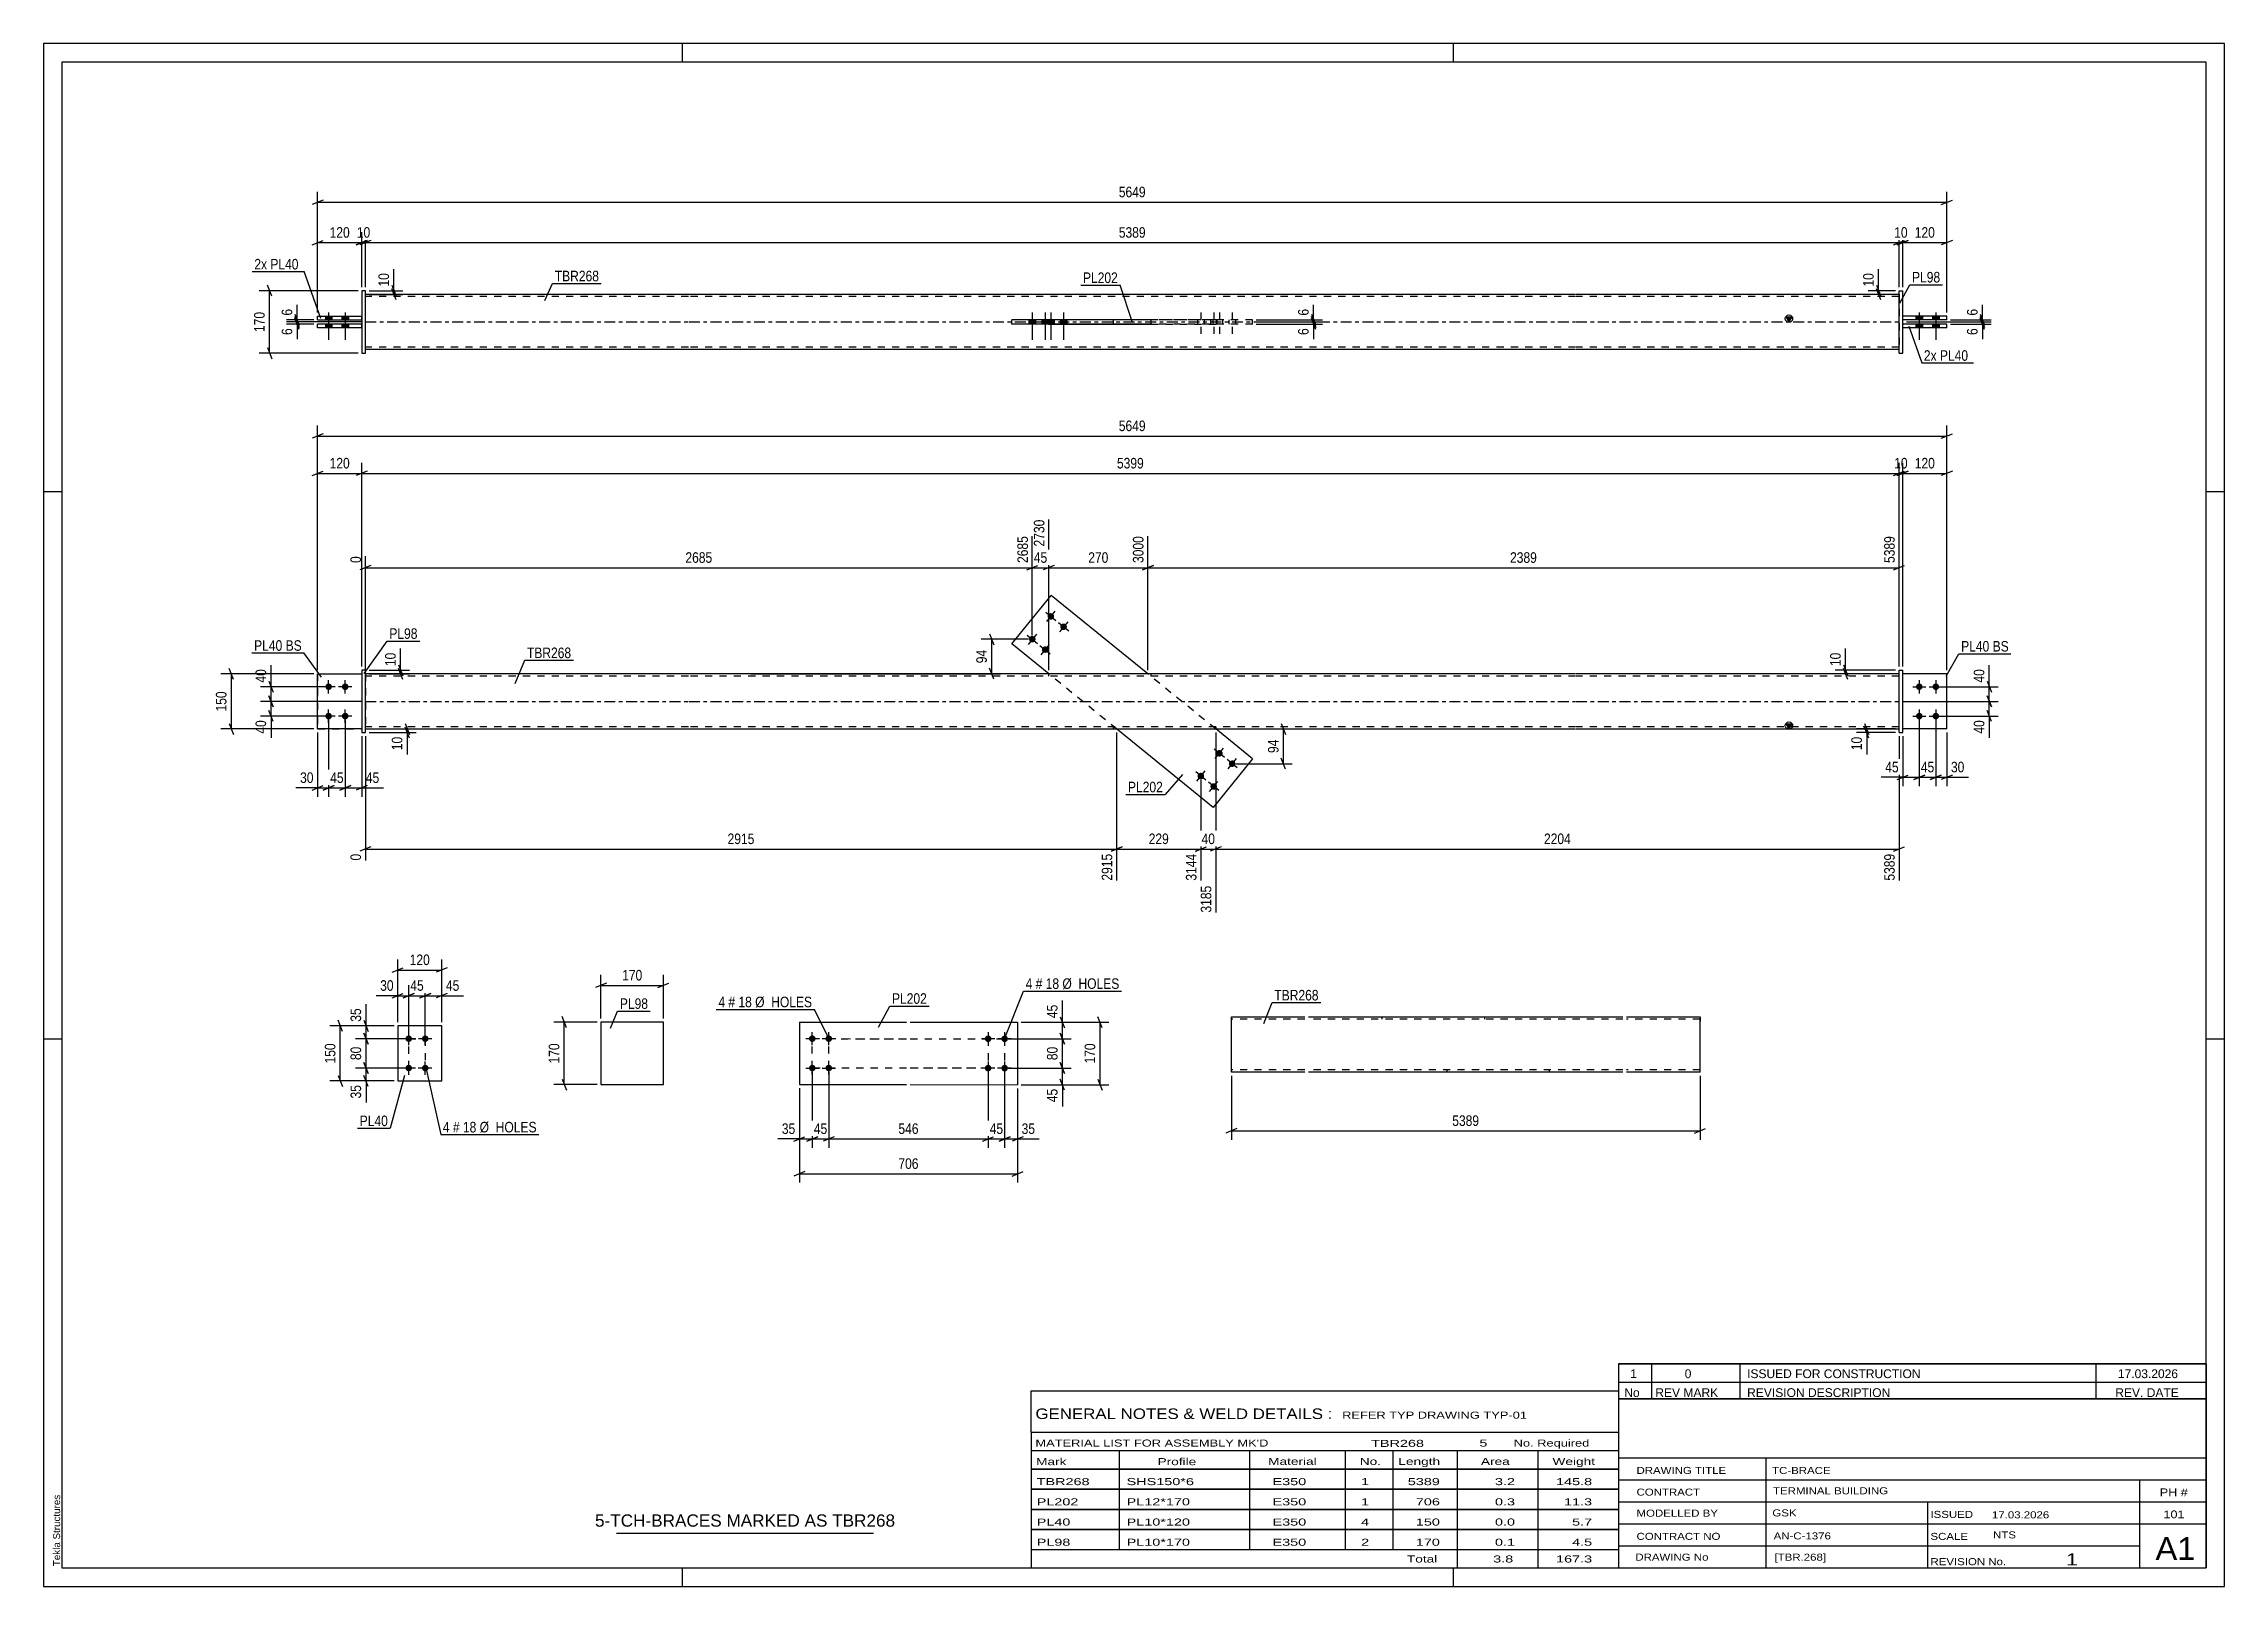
# Paper-space layout 'Layout1' of a CAD drawing. Header units: millimetres. Extents: x 0 to 594, y 0 to 420.
# The model-space entities are those that its viewports show. They can reach past a viewport. Long polylines and large blocks are cut down to what shows.
import ezdxf

# ---------------------------------------------------------------- set-up
doc = ezdxf.new("R2010")
doc.units = ezdxf.units.MM
doc.linetypes.add('DXK_LINE_DOT2', pattern=[3.9198, 1.9599, -1.9599])
doc.linetypes.add('DXK_LINE_DOT3', pattern=[5.9187, 2.979, -0.9799, 0.9799, -0.9799])
doc.layers.add('Viewport layer', color=7, linetype='Continuous', plot=False)
doc.styles.add('Arial', font='ARIAL.TTF', dxfattribs={"height": 0.2})
doc.styles.add('Arial Narrow', font='ARIALN.TTF', dxfattribs={"height": 0.2})

# ---------------------------------------------------------------- blocks, each defined once
blk = doc.blocks.new('Unknown-580870699-1129')
at = {"color": 5, "linetype": 'Continuous'}
for p, q in [((594, 420), (0, 420)), ((0, 420), (0, 0)), ((174, 415), (174, 420)), ((384, 415), (384, 420)), ((594, 0), (594, 420)), ((589, 415), (5, 415)), ((5, 415), (5, 5)), ((589, 5), (589, 415)), ((5, 298), (0, 298)), ((594, 298), (589, 298)), ((5, 149), (0, 149)), ((594, 149), (589, 149)), ((0, 0), (594, 0)), ((5, 5), (589, 5)), ((174, 0), (174, 5)), ((384, 0), (384, 5))]:
    blk.add_line(p, q, dxfattribs=at)
at = {"color": 174, "linetype": 'Continuous', "style": 'Arial'}
blk.add_text('Tekla Structures', height=1.9102, rotation=90, dxfattribs=at).set_placement((4.5, 5.5))
blk = doc.blocks.new('Part-580870699-2462 - 2456')
at = {"color": 2, "linetype": 'Continuous'}
for p, q in [((205.88, 153.62), (205.87, 136.62)), ((205.88, 153.62), (235.07, 153.6)), ((236.07, 153.59), (265.27, 153.58)), ((265.27, 153.58), (265.27, 136.58)), ((205.87, 136.62), (235.07, 136.6)), ((236.07, 136.59), (265.27, 136.58))]:
    blk.add_line(p, q, dxfattribs=at)
blk = doc.blocks.new('Bolt-580870699-2467 - 2456')
at = {"linetype": 'Continuous'}
for points in [[(257.27, 148.18, -1), (257.27, 149.98, -1)], [(261.77, 148.18, -1), (261.77, 149.98, -1)], [(257.27, 140.18, -1), (257.27, 141.98, -1)], [(261.77, 140.18, -1), (261.77, 141.98, -1)]]:
    blk.add_hatch(color=1, dxfattribs=at).paths.add_polyline_path(points)
at = {"color": 1, "linetype": 'Continuous'}
for p, q in [((259.07, 149.08), (255.47, 149.08)), ((257.27, 150.88), (257.27, 147.28)), ((263.57, 149.08), (259.97, 149.08)), ((261.77, 150.88), (261.77, 147.28)), ((257.27, 142.88), (257.27, 139.28)), ((261.77, 142.88), (261.77, 139.28)), ((259.07, 141.08), (255.47, 141.08)), ((263.57, 141.08), (259.97, 141.08))]:
    blk.add_line(p, q, dxfattribs=at)
blk = doc.blocks.new('Bolt-580870699-2472 - 2456')
at = {"linetype": 'Continuous'}
for points in [[(209.37, 150.01, -1), (209.37, 148.21, -1)], [(213.87, 150.01, -1), (213.87, 148.21, -1)], [(209.37, 142.01, -1), (209.37, 140.21, -1)], [(213.87, 142.01, -1), (213.87, 140.21, -1)]]:
    blk.add_hatch(color=1, dxfattribs=at).paths.add_polyline_path(points)
at = {"color": 1, "linetype": 'Continuous'}
for p, q in [((207.57, 149.11), (211.17, 149.11)), ((209.37, 147.31), (209.37, 150.91)), ((212.07, 149.11), (215.67, 149.11)), ((213.87, 147.31), (213.87, 150.91)), ((209.37, 139.31), (209.37, 142.91)), ((213.87, 139.31), (213.87, 142.91)), ((207.57, 141.11), (211.17, 141.11)), ((212.07, 141.11), (215.67, 141.11))]:
    blk.add_line(p, q, dxfattribs=at)
blk = doc.blocks.new('Part-580870699-2165 - 2159')
at = {"color": 2, "linetype": 'Continuous'}
for p, q in [((96.45, 152.6), (96.45, 137.6)), ((108.45, 152.6), (96.45, 152.6)), ((108.45, 137.6), (108.45, 152.6)), ((96.45, 137.6), (108.45, 137.6))]:
    blk.add_line(p, q, dxfattribs=at)
blk = doc.blocks.new('Bolt-580870699-2198 - 2159')
at = {"linetype": 'Continuous'}
for points in [[(99.45, 148.2, -1), (99.45, 150, -1)], [(103.95, 148.2, -1), (103.95, 150, -1)], [(99.45, 140.2, -1), (99.45, 142, -1)], [(103.95, 140.2, -1), (103.95, 142, -1)]]:
    blk.add_hatch(color=1, dxfattribs=at).paths.add_polyline_path(points)
at = {"color": 1, "linetype": 'Continuous'}
for p, q in [((101.25, 149.1), (97.65, 149.1)), ((99.45, 147.3), (99.45, 150.9)), ((105.75, 149.1), (102.15, 149.1)), ((103.95, 147.3), (103.95, 150.9)), ((99.45, 139.3), (99.45, 142.9)), ((103.95, 139.3), (103.95, 142.9)), ((101.25, 141.1), (97.65, 141.1)), ((105.75, 141.1), (102.15, 141.1))]:
    blk.add_line(p, q, dxfattribs=at)
blk = doc.blocks.new('Bolt-580870699-1681 - 1671')
at = {"linetype": 'Continuous'}
for points in [[(77.64, 244.02, -1), (77.64, 245.82, -1)], [(82.14, 244.02, -1), (82.14, 245.82, -1)], [(77.64, 236.02, -1), (77.64, 237.82, -1)], [(82.14, 236.02, -1), (82.14, 237.82, -1)]]:
    blk.add_hatch(color=1, dxfattribs=at).paths.add_polyline_path(points)
at = {"color": 1, "linetype": 'Continuous'}
for p, q in [((79.44, 244.92), (75.84, 244.92)), ((77.64, 243.12), (77.64, 246.72)), ((83.94, 244.92), (80.34, 244.92)), ((82.14, 243.12), (82.14, 246.72)), ((77.64, 235.12), (77.64, 238.72)), ((82.14, 235.12), (82.14, 238.72)), ((79.44, 236.92), (75.84, 236.92)), ((83.94, 236.92), (80.34, 236.92))]:
    blk.add_line(p, q, dxfattribs=at)
blk = doc.blocks.new('Part-580870699-1687 - 1671')
at = {"color": 2, "linetype": 'Continuous'}
for p, q in [((263.74, 256.57), (274.45, 269.77)), ((300.77, 248.42), (274.45, 269.77)), ((273.79, 248.42), (263.74, 256.57)), ((318.59, 212.06), (292.27, 233.42)), ((329.3, 225.26), (319.25, 233.42)), ((329.3, 225.26), (318.59, 212.06))]:
    blk.add_line(p, q, dxfattribs=at)
at = {"color": 7, "linetype": 'DXK_LINE_DOT2'}
for p, q in [((292.27, 233.42), (273.79, 248.42)), ((319.25, 233.42), (300.77, 248.42))]:
    blk.add_line(p, q, dxfattribs=at)
blk = doc.blocks.new('Bolt-580870699-1679 - 1671')
at = {"linetype": 'Continuous'}
for points in [[(319.68, 226.11, -1), (320.82, 227.51, -1)], [(314.64, 219.9, -1), (315.78, 221.3, -1)], [(323.18, 223.27, -1), (324.31, 224.67, -1)], [(318.14, 217.06, -1), (319.27, 218.46, -1)]]:
    blk.add_hatch(color=1, dxfattribs=at).paths.add_polyline_path(points)
at = {"color": 1, "linetype": 'Continuous'}
for p, q in [((321.65, 225.68), (318.85, 227.94)), ((319.12, 225.41), (321.39, 228.21)), ((316.61, 219.46), (313.81, 221.73)), ((314.08, 219.2), (316.35, 222)), ((325.14, 222.84), (322.35, 225.11)), ((322.61, 222.58), (324.88, 225.37)), ((320.1, 216.63), (317.31, 218.9)), ((317.57, 216.36), (319.84, 219.16))]:
    blk.add_line(p, q, dxfattribs=at)
blk = doc.blocks.new('Bolt-580870699-1680 - 1671')
at = {"linetype": 'Continuous'}
for points in [[(274.9, 264.77, -1), (273.77, 263.37, -1)], [(278.4, 261.94, -1), (277.26, 260.54, -1)], [(269.86, 258.56, -1), (268.73, 257.16, -1)], [(273.36, 255.72, -1), (272.22, 254.33, -1)]]:
    blk.add_hatch(color=1, dxfattribs=at).paths.add_polyline_path(points)
at = {"color": 1, "linetype": 'Continuous'}
for p, q in [((272.94, 265.21), (275.73, 262.94)), ((275.47, 265.47), (273.2, 262.68)), ((276.43, 262.37), (279.23, 260.1)), ((278.97, 262.63), (276.7, 259.84)), ((267.9, 259), (270.69, 256.73)), ((270.43, 259.26), (268.16, 256.46)), ((271.39, 256.16), (274.19, 253.89)), ((273.92, 256.42), (271.66, 253.63))]:
    blk.add_line(p, q, dxfattribs=at)
blk = doc.blocks.new('Bolt-580870699-1682 - 1671')
at = {"linetype": 'Continuous'}
for points in [[(510.9, 245.82, -1), (510.9, 244.02, -1)], [(515.4, 245.82, -1), (515.4, 244.02, -1)], [(510.9, 237.82, -1), (510.9, 236.02, -1)], [(515.4, 237.82, -1), (515.4, 236.02, -1)]]:
    blk.add_hatch(color=1, dxfattribs=at).paths.add_polyline_path(points)
at = {"color": 1, "linetype": 'Continuous'}
for p, q in [((509.1, 244.92), (512.7, 244.92)), ((510.9, 246.72), (510.9, 243.12)), ((513.6, 244.92), (517.2, 244.92)), ((515.4, 246.72), (515.4, 243.12)), ((510.9, 238.72), (510.9, 235.12)), ((515.4, 238.72), (515.4, 235.12)), ((509.1, 236.92), (512.7, 236.92)), ((513.6, 236.92), (517.2, 236.92))]:
    blk.add_line(p, q, dxfattribs=at)
blk = doc.blocks.new('Part-580870699-1692 - 1671')
at = {"color": 2, "linetype": 'Continuous'}
for p, q in [((87.64, 249.42), (86.64, 249.42)), ((86.64, 249.42), (86.64, 232.42)), ((87.64, 232.42), (87.64, 249.42)), ((86.64, 232.42), (87.64, 232.42))]:
    blk.add_line(p, q, dxfattribs=at)
blk = doc.blocks.new('Part-580870699-1697 - 1671')
at = {"color": 7, "linetype": 'DXK_LINE_DOT2'}
for p, q in [((74.64, 248.42), (74.64, 233.42)), ((74.64, 248.42), (86.64, 248.42)), ((86.64, 248.42), (86.64, 233.42)), ((74.64, 233.42), (86.64, 233.42))]:
    blk.add_line(p, q, dxfattribs=at)
blk = doc.blocks.new('Part-580870699-1702 - 1671')
at = {"color": 2, "linetype": 'Continuous'}
for p, q in [((74.64, 233.42), (74.64, 248.42)), ((74.64, 248.42), (86.64, 248.42)), ((86.64, 233.42), (74.64, 233.42))]:
    blk.add_line(p, q, dxfattribs=at)
at = {"color": 7, "linetype": 'DXK_LINE_DOT2'}
blk.add_line((86.64, 248.42), (86.64, 233.42), dxfattribs=at)
blk = doc.blocks.new('Part-580870699-1703 - 1671')
at = {"color": 2, "linetype": 'Continuous'}
for p, q in [((505.4, 232.42), (505.4, 249.42)), ((505.4, 249.42), (506.4, 249.42)), ((506.4, 232.42), (506.4, 249.42)), ((505.4, 232.42), (506.4, 232.42))]:
    blk.add_line(p, q, dxfattribs=at)
blk = doc.blocks.new('Part-580870699-1708 - 1671')
at = {"color": 7, "linetype": 'DXK_LINE_DOT2'}
for p, q in [((518.4, 248.42), (506.4, 248.42)), ((506.4, 233.42), (506.4, 248.42)), ((518.4, 233.42), (518.4, 248.42)), ((518.4, 233.42), (506.4, 233.42))]:
    blk.add_line(p, q, dxfattribs=at)
blk = doc.blocks.new('Part-580870699-1713 - 1671')
at = {"color": 2, "linetype": 'Continuous'}
for p, q in [((518.4, 248.42), (506.4, 248.42)), ((518.4, 233.42), (518.4, 248.42)), ((518.4, 233.42), (506.4, 233.42))]:
    blk.add_line(p, q, dxfattribs=at)
at = {"color": 7, "linetype": 'DXK_LINE_DOT2'}
blk.add_line((506.4, 233.42), (506.4, 248.42), dxfattribs=at)
blk = doc.blocks.new('Part-580870699-1718 - 1671')
at = {"linetype": 'Continuous'}
blk.add_hatch(color=2, dxfattribs=at).paths.add_polyline_path([(475.4, 233.42), (474.6, 234.82), (476.2, 234.82)])
at = {"color": 2, "linetype": 'Continuous'}
for p, q in [((175.64, 248.42), (87.64, 248.42)), ((417.3, 248.42), (175.74, 248.42)), ((505.4, 248.42), (417.4, 248.42)), ((87.64, 233.42), (175.64, 233.42)), ((175.74, 233.42), (417.3, 233.42)), ((417.4, 233.42), (505.4, 233.42)), ((475.4, 233.42), (474.6, 234.82)), ((474.6, 234.82), (476.2, 234.82)), ((476.2, 234.82), (475.4, 233.42))]:
    blk.add_line(p, q, dxfattribs=at)
at = {"color": 7, "linetype": 'DXK_LINE_DOT2'}
for p, q in [((87.64, 248.42), (87.64, 233.42)), ((175.64, 247.82), (87.64, 247.82)), ((417.3, 247.82), (175.74, 247.82)), ((273.69, 248.42), (273.69, 247.82)), ((301.61, 248.42), (301.61, 247.82)), ((505.4, 247.82), (417.4, 247.82)), ((505.4, 233.42), (505.4, 248.42)), ((175.64, 234.02), (87.64, 234.02)), ((417.3, 234.02), (175.74, 234.02)), ((291.43, 233.42), (291.43, 234.02)), ((319.35, 233.42), (319.35, 234.02)), ((505.4, 234.02), (417.4, 234.02))]:
    blk.add_line(p, q, dxfattribs=at)
at = {"color": 7, "linetype": 'DXK_LINE_DOT3'}
for p, q in [((87.64, 240.92), (175.64, 240.92)), ((175.74, 240.92), (417.3, 240.92)), ((417.4, 240.92), (505.4, 240.92))]:
    blk.add_line(p, q, dxfattribs=at)
at = {"color": 2, "linetype": 'Continuous'}
blk.add_circle((475.4, 234.32), 1, dxfattribs=at)
blk = doc.blocks.new('Part-580870699-1455 - 1366')
at = {"linetype": 'Continuous'}
blk.add_hatch(color=2, dxfattribs=at).paths.add_polyline_path([(475.4, 344.23), (474.6, 345.63), (476.2, 345.63)])
at = {"color": 2, "linetype": 'Continuous'}
for p, q in [((175.64, 351.73), (87.64, 351.73)), ((417.3, 351.73), (175.74, 351.73)), ((505.4, 351.73), (417.4, 351.73)), ((273.69, 344.83), (273.69, 344.93)), ((273.69, 344.93), (301.61, 344.93)), ((291.43, 344.83), (291.43, 344.93)), ((301.61, 344.93), (301.61, 343.53)), ((475.4, 344.23), (474.6, 345.63)), ((474.6, 345.63), (476.2, 345.63)), ((476.2, 345.63), (475.4, 344.23)), ((273.69, 343.53), (273.69, 343.63)), ((301.61, 343.53), (273.69, 343.53)), ((291.43, 343.63), (291.43, 343.53)), ((175.64, 336.73), (87.64, 336.73)), ((417.3, 336.73), (175.74, 336.73)), ((505.4, 336.73), (417.4, 336.73))]:
    blk.add_line(p, q, dxfattribs=at)
at = {"color": 7, "linetype": 'DXK_LINE_DOT2'}
for p, q in [((87.64, 336.73), (87.64, 351.73)), ((175.64, 351.13), (87.64, 351.13)), ((417.3, 351.13), (175.74, 351.13)), ((505.4, 351.13), (417.4, 351.13)), ((505.4, 351.73), (505.4, 336.73)), ((273.69, 344.93), (273.69, 343.63)), ((291.43, 343.53), (291.43, 344.83)), ((301.61, 344.93), (319.35, 344.93)), ((319.35, 344.93), (319.35, 343.53)), ((319.35, 343.53), (301.61, 343.53)), ((175.64, 337.33), (87.64, 337.33)), ((417.3, 337.33), (175.74, 337.33)), ((505.4, 337.33), (417.4, 337.33))]:
    blk.add_line(p, q, dxfattribs=at)
at = {"color": 7, "linetype": 'DXK_LINE_DOT3'}
for p, q in [((87.64, 344.23), (175.64, 344.23)), ((175.74, 344.23), (417.3, 344.23)), ((417.4, 344.23), (505.4, 344.23))]:
    blk.add_line(p, q, dxfattribs=at)
at = {"color": 2, "linetype": 'Continuous'}
blk.add_circle((475.4, 345.13), 1, dxfattribs=at)
blk = doc.blocks.new('Part-580870699-1417 - 1366')
at = {"color": 2, "linetype": 'Continuous'}
for p, q in [((74.64, 342.63), (74.64, 343.63)), ((86.64, 343.63), (74.64, 343.63)), ((86.64, 342.63), (74.64, 342.63))]:
    blk.add_line(p, q, dxfattribs=at)
at = {"color": 7, "linetype": 'DXK_LINE_DOT2'}
blk.add_line((86.64, 342.63), (86.64, 343.63), dxfattribs=at)
blk = doc.blocks.new('Bolt-580870699-1369 - 1366')
at = {"linetype": 'Continuous'}
for points in [[(511.8, 345.83), (510, 345.83), (510, 344.83), (511.8, 344.83)], [(511.8, 345.83), (510, 345.83), (510, 344.83), (511.8, 344.83)], [(516.3, 345.83), (514.5, 345.83), (514.5, 344.83), (516.3, 344.83)], [(516.3, 345.83), (514.5, 345.83), (514.5, 344.83), (516.3, 344.83)], [(511.8, 343.63), (510, 343.63), (510, 342.63), (511.8, 342.63)], [(511.8, 343.63), (510, 343.63), (510, 342.63), (511.8, 342.63)], [(516.3, 343.63), (514.5, 343.63), (514.5, 342.63), (516.3, 342.63)], [(516.3, 343.63), (514.5, 343.63), (514.5, 342.63), (516.3, 342.63)]]:
    blk.add_hatch(color=1, dxfattribs=at).paths.add_polyline_path(points)
at = {"color": 1, "linetype": 'Continuous'}
for p, q in [((510, 345.83), (510, 344.83)), ((510, 345.83), (510, 344.83)), ((510.9, 346.83), (510.9, 339.33)), ((510.9, 346.83), (510.9, 339.33)), ((511.8, 345.83), (511.8, 344.83)), ((511.8, 345.83), (511.8, 344.83)), ((514.5, 345.83), (514.5, 344.83)), ((514.5, 345.83), (514.5, 344.83)), ((515.4, 346.83), (515.4, 339.33)), ((515.4, 346.83), (515.4, 339.33)), ((516.3, 345.83), (516.3, 344.83)), ((516.3, 345.83), (516.3, 344.83)), ((510, 343.63), (510, 342.63)), ((510, 343.63), (510, 342.63)), ((511.8, 343.63), (511.8, 342.63)), ((511.8, 343.63), (511.8, 342.63)), ((514.5, 343.63), (514.5, 342.63)), ((514.5, 343.63), (514.5, 342.63)), ((516.3, 343.63), (516.3, 342.63)), ((516.3, 343.63), (516.3, 342.63))]:
    blk.add_line(p, q, dxfattribs=at)
blk = doc.blocks.new('Bolt-580870699-1434 - 1366')
at = {"color": 1, "linetype": 'DXK_LINE_DOT2'}
for p, q in [((314.31, 344.83), (314.31, 343.63)), ((315.21, 346.83), (315.21, 339.33)), ((316.11, 344.83), (316.11, 343.63)), ((317.8, 344.83), (317.8, 343.63)), ((318.7, 346.83), (318.7, 339.33)), ((319.35, 344.83), (319.35, 343.63)), ((319.6, 344.83), (319.6, 343.63)), ((320.25, 346.83), (320.25, 339.33)), ((321.15, 344.83), (321.15, 343.63)), ((322.85, 344.83), (322.85, 343.63)), ((323.75, 346.83), (323.75, 339.33)), ((324.65, 344.83), (324.65, 343.63))]:
    blk.add_line(p, q, dxfattribs=at)
blk = doc.blocks.new('Bolt-580870699-1370 - 1366')
at = {"linetype": 'Continuous'}
for points in [[(76.74, 344.83), (78.54, 344.83), (78.54, 345.83), (76.74, 345.83)], [(76.74, 344.83), (78.54, 344.83), (78.54, 345.83), (76.74, 345.83)], [(81.24, 344.83), (83.04, 344.83), (83.04, 345.83), (81.24, 345.83)], [(81.24, 344.83), (83.04, 344.83), (83.04, 345.83), (81.24, 345.83)], [(76.74, 342.63), (78.54, 342.63), (78.54, 343.63), (76.74, 343.63)], [(76.74, 342.63), (78.54, 342.63), (78.54, 343.63), (76.74, 343.63)], [(81.24, 342.63), (83.04, 342.63), (83.04, 343.63), (81.24, 343.63)], [(81.24, 342.63), (83.04, 342.63), (83.04, 343.63), (81.24, 343.63)]]:
    blk.add_hatch(color=1, dxfattribs=at).paths.add_polyline_path(points)
at = {"color": 1, "linetype": 'Continuous'}
for p, q in [((76.74, 345.83), (76.74, 344.83)), ((76.74, 345.83), (76.74, 344.83)), ((77.64, 346.83), (77.64, 339.33)), ((77.64, 346.83), (77.64, 339.33)), ((78.54, 345.83), (78.54, 344.83)), ((78.54, 345.83), (78.54, 344.83)), ((81.24, 345.83), (81.24, 344.83)), ((81.24, 345.83), (81.24, 344.83)), ((82.14, 346.83), (82.14, 339.33)), ((82.14, 346.83), (82.14, 339.33)), ((83.04, 345.83), (83.04, 344.83)), ((83.04, 345.83), (83.04, 344.83)), ((76.74, 343.63), (76.74, 342.63)), ((76.74, 343.63), (76.74, 342.63)), ((78.54, 343.63), (78.54, 342.63)), ((78.54, 343.63), (78.54, 342.63)), ((81.24, 343.63), (81.24, 342.63)), ((81.24, 343.63), (81.24, 342.63)), ((83.04, 343.63), (83.04, 342.63)), ((83.04, 343.63), (83.04, 342.63))]:
    blk.add_line(p, q, dxfattribs=at)
blk = doc.blocks.new('Part-580870699-1412 - 1366')
at = {"color": 2, "linetype": 'Continuous'}
for p, q in [((74.64, 344.83), (74.64, 345.83)), ((74.64, 345.83), (86.64, 345.83)), ((74.64, 344.83), (86.64, 344.83))]:
    blk.add_line(p, q, dxfattribs=at)
at = {"color": 7, "linetype": 'DXK_LINE_DOT2'}
blk.add_line((86.64, 344.83), (86.64, 345.83), dxfattribs=at)
blk = doc.blocks.new('Part-580870699-1460 - 1366')
at = {"color": 2, "linetype": 'Continuous'}
for p, q in [((518.4, 343.63), (506.4, 343.63)), ((518.4, 342.63), (506.4, 342.63)), ((518.4, 342.63), (518.4, 343.63))]:
    blk.add_line(p, q, dxfattribs=at)
at = {"color": 7, "linetype": 'DXK_LINE_DOT2'}
blk.add_line((506.4, 342.63), (506.4, 343.63), dxfattribs=at)
blk = doc.blocks.new('Part-580870699-1396 - 1366')
at = {"color": 2, "linetype": 'Continuous'}
for p, q in [((263.74, 343.63), (263.74, 344.83)), ((301.61, 344.83), (263.74, 344.83)), ((274.45, 343.63), (274.45, 344.83)), ((301.61, 343.63), (263.74, 343.63))]:
    blk.add_line(p, q, dxfattribs=at)
at = {"color": 7, "linetype": 'DXK_LINE_DOT2'}
for p, q in [((329.3, 344.83), (301.61, 344.83)), ((318.59, 343.63), (318.59, 344.83)), ((329.3, 343.63), (329.3, 344.83)), ((329.3, 343.63), (301.61, 343.63))]:
    blk.add_line(p, q, dxfattribs=at)
blk = doc.blocks.new('Part-580870699-1397 - 1366')
at = {"color": 2, "linetype": 'Continuous'}
for p, q in [((87.64, 352.73), (86.64, 352.73)), ((86.64, 352.73), (86.64, 335.73)), ((87.64, 335.73), (87.64, 352.73)), ((86.64, 335.73), (87.64, 335.73))]:
    blk.add_line(p, q, dxfattribs=at)
blk = doc.blocks.new('Part-580870699-1432 - 1366')
at = {"color": 2, "linetype": 'Continuous'}
for p, q in [((505.4, 335.73), (505.4, 352.73)), ((505.4, 352.73), (506.4, 352.73)), ((506.4, 335.73), (506.4, 352.73)), ((505.4, 335.73), (506.4, 335.73))]:
    blk.add_line(p, q, dxfattribs=at)
blk = doc.blocks.new('Bolt-580870699-1435 - 1366')
at = {"linetype": 'Continuous'}
for points in [[(270.2, 344.83), (268.4, 344.83), (268.4, 343.63), (270.2, 343.63)], [(273.69, 344.83), (271.89, 344.83), (271.89, 343.63), (273.69, 343.63)], [(275.24, 344.83), (273.44, 344.83), (273.44, 343.63), (275.24, 343.63)], [(278.73, 344.83), (276.93, 344.83), (276.93, 343.63), (278.73, 343.63)]]:
    blk.add_hatch(color=1, dxfattribs=at).paths.add_polyline_path(points)
at = {"color": 1, "linetype": 'Continuous'}
for p, q in [((268.4, 344.83), (268.4, 343.63)), ((269.3, 346.83), (269.3, 339.33)), ((270.2, 344.83), (270.2, 343.63)), ((271.89, 344.83), (271.89, 343.63)), ((272.79, 346.83), (272.79, 339.33)), ((273.44, 344.83), (273.44, 343.63)), ((273.69, 344.83), (273.69, 343.63)), ((274.34, 346.83), (274.34, 339.33)), ((275.24, 344.83), (275.24, 343.63)), ((276.93, 344.83), (276.93, 343.63)), ((277.83, 346.83), (277.83, 339.33)), ((278.73, 344.83), (278.73, 343.63))]:
    blk.add_line(p, q, dxfattribs=at)
blk = doc.blocks.new('Part-580870699-1465 - 1366')
at = {"color": 2, "linetype": 'Continuous'}
for p, q in [((518.4, 345.83), (506.4, 345.83)), ((518.4, 344.83), (506.4, 344.83)), ((518.4, 344.83), (518.4, 345.83))]:
    blk.add_line(p, q, dxfattribs=at)
at = {"color": 7, "linetype": 'DXK_LINE_DOT2'}
blk.add_line((506.4, 344.83), (506.4, 345.83), dxfattribs=at)
blk = doc.blocks.new('Part-580870699-2402 - 2396')
at = {"color": 2, "linetype": 'Continuous'}
for p, q in [((168.82, 153.6), (151.82, 153.6)), ((151.82, 153.6), (151.82, 136.6)), ((168.82, 136.6), (168.82, 153.6)), ((151.82, 136.6), (168.82, 136.6))]:
    blk.add_line(p, q, dxfattribs=at)
blk = doc.blocks.new('Part-580870699-2435 - 2427')
at = {"color": 2, "linetype": 'Continuous'}
for p, q in [((323.52, 140.1), (323.52, 155.01)), ((323.52, 155.01), (343.52, 155.01)), ((344.52, 155.01), (430.18, 155.01)), ((431.18, 155.01), (451.18, 155.01)), ((451.18, 155.01), (451.18, 154.92)), ((451.18, 154.92), (451.18, 153.81)), ((451.18, 140.01), (451.18, 153.81)), ((323.52, 140.01), (323.52, 140.1)), ((343.52, 140.01), (323.52, 140.01)), ((430.18, 140.01), (344.52, 140.01)), ((451.18, 140.01), (431.18, 140.01))]:
    blk.add_line(p, q, dxfattribs=at)
at = {"color": 7, "linetype": 'DXK_LINE_DOT2'}
for p, q in [((364.52, 155.01), (364.52, 154.41)), ((392.44, 155.01), (392.44, 154.41)), ((451.18, 153.81), (451.18, 154.66)), ((343.52, 154.41), (323.52, 154.41)), ((430.18, 154.41), (344.52, 154.41)), ((451.18, 154.41), (431.18, 154.41)), ((323.52, 140.61), (323.52, 140.66)), ((343.52, 140.61), (323.52, 140.61)), ((430.18, 140.61), (344.52, 140.61)), ((382.26, 140.01), (382.26, 140.61)), ((410.18, 140.01), (410.18, 140.61)), ((451.18, 140.61), (431.18, 140.61)), ((451.18, 140.61), (451.18, 140.66))]:
    blk.add_line(p, q, dxfattribs=at)
blk = doc.blocks.new('Rectangle-580870699-2548 - 2456')
at = {"color": 1, "linetype": 'DXK_LINE_DOT2'}
for p, q in [((209.37, 149.11), (235.07, 149.1)), ((209.37, 141.11), (209.37, 149.11)), ((236.07, 149.09), (261.77, 149.08)), ((261.77, 149.08), (261.77, 141.08)), ((235.07, 141.1), (209.37, 141.11)), ((261.77, 141.08), (236.07, 141.09))]:
    blk.add_line(p, q, dxfattribs=at)
blk = doc.blocks.new('Rectangle-580870699-2382 - 2159')
at = {"color": 1, "linetype": 'DXK_LINE_DOT2'}
blk.add_lwpolyline([(99.45, 149.1), (103.95, 149.1), (103.95, 141.1), (99.45, 141.1), (99.45, 149.1)], close=True, dxfattribs=at)
blk = doc.blocks.new('Rectangle-580870699-2558 - 2456')
at = {"color": 1, "linetype": 'DXK_LINE_DOT2'}
for p, q in [((213.87, 149.11), (235.07, 149.1)), ((213.87, 141.11), (213.87, 149.11)), ((236.07, 149.09), (257.27, 149.08)), ((257.27, 149.08), (257.27, 141.08)), ((235.07, 141.1), (213.87, 141.11)), ((257.27, 141.08), (236.07, 141.09))]:
    blk.add_line(p, q, dxfattribs=at)
blk = doc.blocks.new('StraightDimension-580870699-2484 - 2456')
at = {"color": 7, "linetype": 'Continuous'}
for p, q in [((209.37, 140.11), (209.37, 119.42)), ((205.87, 135.62), (205.87, 119.42)), ((204.37, 121.22), (207.37, 122.42)), ((205.87, 121.82), (209.37, 121.82)), ((210.87, 122.42), (207.87, 121.22))]:
    blk.add_line(p, q, dxfattribs=at)
at = {"color": 0}
blk.add_wipeout([(205.34, 122.57), (205.34, 126.77), (200.48, 126.77), (200.48, 122.57)], dxfattribs=at)
at = {"color": 7, "linetype": 'Continuous'}
blk.add_line((205.87, 121.82), (199.96, 121.82), dxfattribs=at)
blk.add_line((205.87, 121.82), (199.96, 121.82), dxfattribs=at)
at = {"color": 3, "style": 'Arial Narrow'}
blk.add_text('35', height=2.863, dxfattribs=at).set_placement((201.08, 123.17))
blk = doc.blocks.new('StraightDimension-580870699-2526 - 2456')
at = {"color": 7, "linetype": 'Continuous'}
for p, q in [((276.91, 155.08), (278.11, 152.08)), ((262.77, 149.08), (279.91, 149.08)), ((266.27, 153.58), (279.91, 153.58)), ((278.11, 147.58), (276.91, 150.58)), ((277.51, 149.08), (277.51, 153.58))]:
    blk.add_line(p, q, dxfattribs=at)
at = {"color": 0}
blk.add_wipeout([(276.76, 158.96), (272.56, 158.96), (272.56, 154.1), (276.76, 154.1)], dxfattribs=at)
at = {"color": 7, "linetype": 'Continuous'}
blk.add_line((277.51, 153.58), (277.51, 159.48), dxfattribs=at)
blk.add_line((277.51, 153.58), (277.51, 159.48), dxfattribs=at)
at = {"color": 3, "style": 'Arial Narrow'}
blk.add_text('45', height=2.863, rotation=90.00021, dxfattribs=at).set_placement((276.16, 154.7))
blk = doc.blocks.new('StraightDimension-580870699-2475 - 2456')
at = {"color": 7, "linetype": 'Continuous'}
for p, q in [((288.37, 152.08), (287.17, 155.08)), ((266.27, 153.58), (290.17, 153.58)), ((287.77, 136.58), (287.77, 153.58)), ((287.17, 138.08), (288.37, 135.08)), ((266.27, 136.58), (290.17, 136.58))]:
    blk.add_line(p, q, dxfattribs=at)
at = {"color": 0}
blk.add_wipeout([(287.02, 148.42), (282.82, 148.42), (282.82, 141.74), (287.02, 141.74)], dxfattribs=at)
at = {"color": 3, "style": 'Arial Narrow'}
blk.add_text('170', height=2.863, rotation=90.00021, dxfattribs=at).set_placement((286.42, 142.34))
blk = doc.blocks.new('StraightDimension-580870699-2490 - 2456')
at = {"color": 7, "linetype": 'Continuous'}
for p, q in [((209.37, 140.11), (209.37, 119.42)), ((213.87, 140.11), (213.87, 119.42)), ((207.87, 121.22), (210.87, 122.42)), ((209.37, 121.82), (213.87, 121.82)), ((215.37, 122.42), (212.37, 121.22))]:
    blk.add_line(p, q, dxfattribs=at)
at = {"color": 0}
blk.add_wipeout([(214.05, 122.57), (214.05, 126.77), (209.19, 126.77), (209.19, 122.57)], dxfattribs=at)
at = {"color": 3, "style": 'Arial Narrow'}
blk.add_text('45', height=2.863, dxfattribs=at).set_placement((209.79, 123.17))
blk = doc.blocks.new('StraightDimension-580870699-2498 - 2456')
at = {"color": 7, "linetype": 'Continuous'}
for p, q in [((213.87, 140.11), (213.87, 119.42)), ((257.27, 140.08), (257.27, 119.42)), ((215.37, 122.42), (212.37, 121.22)), ((213.87, 121.82), (257.27, 121.82)), ((255.77, 121.22), (258.77, 122.42))]:
    blk.add_line(p, q, dxfattribs=at)
at = {"color": 0}
blk.add_wipeout([(238.91, 122.57), (238.91, 126.77), (232.23, 126.77), (232.23, 122.57)], dxfattribs=at)
at = {"color": 3, "style": 'Arial Narrow'}
blk.add_text('546', height=2.863, dxfattribs=at).set_placement((232.83, 123.17))
blk = doc.blocks.new('StraightDimension-580870699-2506 - 2456')
at = {"color": 7, "linetype": 'Continuous'}
for p, q in [((257.27, 140.08), (257.27, 119.42)), ((261.77, 140.08), (261.77, 119.42)), ((255.77, 121.22), (258.77, 122.42)), ((257.27, 121.82), (261.77, 121.82)), ((263.27, 122.42), (260.27, 121.22))]:
    blk.add_line(p, q, dxfattribs=at)
at = {"color": 0}
blk.add_wipeout([(261.95, 122.57), (261.95, 126.77), (257.09, 126.77), (257.09, 122.57)], dxfattribs=at)
at = {"color": 3, "style": 'Arial Narrow'}
blk.add_text('45', height=2.863, dxfattribs=at).set_placement((257.69, 123.17))
blk = doc.blocks.new('StraightDimension-580870699-2514 - 2456')
at = {"color": 7, "linetype": 'Continuous'}
for p, q in [((261.77, 140.08), (261.77, 119.42)), ((265.27, 135.58), (265.27, 119.42)), ((260.27, 121.22), (263.27, 122.42)), ((261.77, 121.82), (265.27, 121.82)), ((266.77, 122.42), (263.77, 121.22))]:
    blk.add_line(p, q, dxfattribs=at)
at = {"color": 0}
blk.add_wipeout([(270.65, 122.57), (270.65, 126.77), (265.79, 126.77), (265.79, 122.57)], dxfattribs=at)
at = {"color": 7, "linetype": 'Continuous'}
blk.add_line((265.27, 121.82), (271.17, 121.82), dxfattribs=at)
blk.add_line((265.27, 121.82), (271.17, 121.82), dxfattribs=at)
at = {"color": 3, "style": 'Arial Narrow'}
blk.add_text('35', height=2.863, dxfattribs=at).set_placement((266.39, 123.17))
blk = doc.blocks.new('StraightDimension-580870699-2521 - 2456')
at = {"color": 7, "linetype": 'Continuous'}
for p, q in [((205.87, 135.62), (205.87, 109.91)), ((265.27, 135.58), (265.27, 109.91)), ((207.37, 112.91), (204.37, 111.71)), ((263.77, 111.71), (266.77, 112.91)), ((205.87, 112.31), (265.27, 112.31))]:
    blk.add_line(p, q, dxfattribs=at)
at = {"color": 0}
blk.add_wipeout([(238.91, 113.06), (238.91, 117.26), (232.22, 117.26), (232.22, 113.06)], dxfattribs=at)
at = {"color": 3, "style": 'Arial Narrow'}
blk.add_text('706', height=2.863, dxfattribs=at).set_placement((232.82, 113.66))
blk = doc.blocks.new('StraightDimension-580870699-2534 - 2456')
at = {"color": 7, "linetype": 'Continuous'}
for p, q in [((262.77, 149.08), (279.91, 149.08)), ((276.91, 150.58), (278.11, 147.58)), ((277.51, 141.08), (277.51, 149.08)), ((278.11, 139.58), (276.91, 142.58)), ((262.77, 141.08), (279.91, 141.08))]:
    blk.add_line(p, q, dxfattribs=at)
at = {"color": 0}
blk.add_wipeout([(276.76, 147.51), (272.56, 147.51), (272.56, 142.65), (276.76, 142.65)], dxfattribs=at)
at = {"color": 3, "style": 'Arial Narrow'}
blk.add_text('80', height=2.863, rotation=90.00021, dxfattribs=at).set_placement((276.16, 143.25))
blk = doc.blocks.new('StraightDimension-580870699-2542 - 2456')
at = {"color": 7, "linetype": 'Continuous'}
for p, q in [((276.91, 142.58), (278.11, 139.58)), ((262.77, 141.08), (279.91, 141.08)), ((278.11, 135.08), (276.91, 138.08)), ((277.51, 136.58), (277.51, 141.08)), ((266.27, 136.58), (279.91, 136.58))]:
    blk.add_line(p, q, dxfattribs=at)
at = {"color": 0}
blk.add_wipeout([(276.76, 136.05), (272.56, 136.05), (272.56, 131.2), (276.76, 131.2)], dxfattribs=at)
at = {"color": 7, "linetype": 'Continuous'}
blk.add_line((277.51, 136.58), (277.51, 130.67), dxfattribs=at)
blk.add_line((277.51, 136.58), (277.51, 130.67), dxfattribs=at)
at = {"color": 3, "style": 'Arial Narrow'}
blk.add_text('45', height=2.863, rotation=90.00021, dxfattribs=at).set_placement((276.16, 131.8))
blk = doc.blocks.new('StraightDimension-580870699-2275 - 2159')
at = {"color": 7, "linetype": 'Continuous'}
for p, q in [((95.45, 152.6), (84.97, 152.6)), ((98.45, 149.1), (84.97, 149.1)), ((87.22, 154.1), (88.42, 151.1)), ((88.42, 147.6), (87.22, 150.6)), ((87.82, 149.1), (87.82, 152.6))]:
    blk.add_line(p, q, dxfattribs=at)
at = {"color": 0}
blk.add_wipeout([(87.07, 157.98), (82.87, 157.98), (82.87, 153.12), (87.07, 153.12)], dxfattribs=at)
at = {"color": 7, "linetype": 'Continuous'}
blk.add_line((87.82, 152.6), (87.82, 158.5), dxfattribs=at)
blk.add_line((87.82, 152.6), (87.82, 158.5), dxfattribs=at)
at = {"color": 3, "style": 'Arial Narrow'}
blk.add_text('35', height=2.863, rotation=90.00021, dxfattribs=at).set_placement((86.47, 153.72))
blk = doc.blocks.new('StraightDimension-580870699-2298 - 2159')
at = {"color": 7, "linetype": 'Continuous'}
for p, q in [((87.22, 142.6), (88.42, 139.6)), ((98.45, 141.1), (84.97, 141.1)), ((95.45, 137.6), (84.97, 137.6)), ((88.42, 136.1), (87.22, 139.1)), ((87.82, 137.6), (87.82, 141.1))]:
    blk.add_line(p, q, dxfattribs=at)
at = {"color": 0}
blk.add_wipeout([(87.07, 137.07), (82.87, 137.07), (82.87, 132.22), (87.07, 132.22)], dxfattribs=at)
at = {"color": 7, "linetype": 'Continuous'}
blk.add_line((87.82, 137.6), (87.82, 131.69), dxfattribs=at)
blk.add_line((87.82, 137.6), (87.82, 131.69), dxfattribs=at)
at = {"color": 3, "style": 'Arial Narrow'}
blk.add_text('35', height=2.863, rotation=90.00021, dxfattribs=at).set_placement((86.47, 132.82))
blk = doc.blocks.new('StraightDimension-580870699-2329 - 2159')
at = {"color": 7, "linetype": 'Continuous'}
for p, q in [((102.45, 160.2), (105.45, 161.4)), ((103.95, 150.1), (103.95, 163.65)), ((103.95, 160.8), (108.45, 160.8)), ((109.95, 161.4), (106.95, 160.2)), ((108.45, 153.6), (108.45, 163.65))]:
    blk.add_line(p, q, dxfattribs=at)
at = {"color": 0}
blk.add_wipeout([(113.84, 161.55), (113.84, 165.75), (108.98, 165.75), (108.98, 161.55)], dxfattribs=at)
at = {"color": 7, "linetype": 'Continuous'}
blk.add_line((108.45, 160.8), (114.36, 160.8), dxfattribs=at)
blk.add_line((108.45, 160.8), (114.36, 160.8), dxfattribs=at)
at = {"color": 3, "style": 'Arial Narrow'}
blk.add_text('45', height=2.863, dxfattribs=at).set_placement((109.58, 162.15))
blk = doc.blocks.new('StraightDimension-580870699-2288 - 2159')
at = {"color": 7, "linetype": 'Continuous'}
for p, q in [((98.45, 149.1), (84.97, 149.1)), ((87.22, 150.6), (88.42, 147.6)), ((87.82, 141.1), (87.82, 149.1)), ((88.42, 139.6), (87.22, 142.6)), ((98.45, 141.1), (84.97, 141.1))]:
    blk.add_line(p, q, dxfattribs=at)
at = {"color": 0}
blk.add_wipeout([(87.07, 147.53), (82.87, 147.53), (82.87, 142.67), (87.07, 142.67)], dxfattribs=at)
at = {"color": 3, "style": 'Arial Narrow'}
blk.add_text('80', height=2.863, rotation=90.00021, dxfattribs=at).set_placement((86.47, 143.27))
blk = doc.blocks.new('StraightDimension-580870699-2312 - 2159')
at = {"color": 7, "linetype": 'Continuous'}
for p, q in [((95.45, 152.6), (77.97, 152.6)), ((81.42, 151.1), (80.22, 154.1)), ((80.82, 137.6), (80.82, 152.6)), ((95.45, 137.6), (77.97, 137.6)), ((80.22, 139.1), (81.42, 136.1))]:
    blk.add_line(p, q, dxfattribs=at)
at = {"color": 0}
blk.add_wipeout([(80.07, 148.44), (75.87, 148.44), (75.87, 141.75), (80.07, 141.75)], dxfattribs=at)
at = {"color": 3, "style": 'Arial Narrow'}
blk.add_text('150', height=2.863, rotation=90.00021, dxfattribs=at).set_placement((79.47, 142.35))
blk = doc.blocks.new('StraightDimension-580870699-2342 - 2159')
at = {"color": 7, "linetype": 'Continuous'}
for p, q in [((97.95, 160.2), (100.95, 161.4)), ((99.45, 150.1), (99.45, 163.65)), ((99.45, 160.8), (103.95, 160.8)), ((105.45, 161.4), (102.45, 160.2)), ((103.95, 150.1), (103.95, 163.65))]:
    blk.add_line(p, q, dxfattribs=at)
at = {"color": 0}
blk.add_wipeout([(104.13, 161.55), (104.13, 165.75), (99.28, 165.75), (99.28, 161.55)], dxfattribs=at)
at = {"color": 3, "style": 'Arial Narrow'}
blk.add_text('45', height=2.863, dxfattribs=at).set_placement((99.88, 162.15))
blk = doc.blocks.new('StraightDimension-580870699-2352 - 2159')
at = {"color": 7, "linetype": 'Continuous'}
for p, q in [((94.95, 160.2), (97.95, 161.4)), ((96.45, 153.6), (96.45, 163.65)), ((96.45, 160.8), (99.45, 160.8)), ((100.95, 161.4), (97.95, 160.2)), ((99.45, 150.1), (99.45, 163.65))]:
    blk.add_line(p, q, dxfattribs=at)
at = {"color": 0}
blk.add_wipeout([(95.93, 161.55), (95.93, 165.75), (91.07, 165.75), (91.07, 161.55)], dxfattribs=at)
at = {"color": 7, "linetype": 'Continuous'}
blk.add_line((96.45, 160.8), (90.55, 160.8), dxfattribs=at)
blk.add_line((96.45, 160.8), (90.55, 160.8), dxfattribs=at)
at = {"color": 3, "style": 'Arial Narrow'}
blk.add_text('30', height=2.863, dxfattribs=at).set_placement((91.67, 162.15))
blk = doc.blocks.new('StraightDimension-580870699-2366 - 2159')
at = {"color": 7, "linetype": 'Continuous'}
for p, q in [((94.95, 167.2), (97.95, 168.4)), ((96.45, 153.6), (96.45, 170.65)), ((96.45, 167.8), (108.45, 167.8)), ((109.95, 168.4), (106.95, 167.2)), ((108.45, 153.6), (108.45, 170.65))]:
    blk.add_line(p, q, dxfattribs=at)
at = {"color": 0}
blk.add_wipeout([(105.8, 168.55), (105.8, 172.75), (99.11, 172.75), (99.11, 168.55)], dxfattribs=at)
at = {"color": 3, "style": 'Arial Narrow'}
blk.add_text('120', height=2.863, dxfattribs=at).set_placement((99.71, 169.15))
blk = doc.blocks.new('StraightDimension-580870699-1914 - 1671')
at = {"color": 7, "linetype": 'Continuous'}
for p, q in [((76.64, 244.92), (59.09, 244.92)), ((61.34, 246.42), (62.54, 243.42)), ((61.94, 240.92), (61.94, 244.92)), ((86.64, 240.92), (59.09, 240.92)), ((62.54, 239.42), (61.34, 242.42))]:
    blk.add_line(p, q, dxfattribs=at)
at = {"color": 0}
blk.add_wipeout([(61.19, 250.3), (56.99, 250.3), (56.99, 245.44), (61.19, 245.44)], dxfattribs=at)
at = {"color": 7, "linetype": 'Continuous'}
blk.add_line((61.94, 244.92), (61.94, 250.82), dxfattribs=at)
blk.add_line((61.94, 244.92), (61.94, 250.82), dxfattribs=at)
at = {"color": 3, "style": 'Arial Narrow'}
blk.add_text('40', height=2.863, rotation=90.00021, dxfattribs=at).set_placement((60.59, 246.04))
blk = doc.blocks.new('StraightDimension-580870699-1742 - 1671')
at = {"color": 7, "linetype": 'Continuous'}
for p, q in [((300.77, 249.42), (300.77, 285.92)), ((505.4, 250.42), (505.4, 285.92)), ((302.27, 277.91), (299.27, 276.71)), ((300.77, 277.31), (505.4, 277.31)), ((503.9, 276.71), (506.9, 277.91))]:
    blk.add_line(p, q, dxfattribs=at)
at = {"color": 0, "linetype": 'Continuous'}
blk.add_wipeout([(504.8, 286.52), (500.6, 286.52), (500.6, 278.01), (504.8, 278.01)], dxfattribs=at)
at = {"color": 0}
blk.add_wipeout([(407.34, 278.06), (407.34, 282.26), (398.83, 282.26), (398.83, 278.06)], dxfattribs=at)
at = {"color": 3, "linetype": 'Continuous', "style": 'Arial Narrow'}
blk.add_text('5389', height=2.863, rotation=90.00021, dxfattribs=at).set_placement((504.2, 278.61))
at = {"color": 3, "style": 'Arial Narrow'}
blk.add_text('2389', height=2.863, dxfattribs=at).set_placement((399.43, 278.66))
blk = doc.blocks.new('StraightDimension-580870699-1928 - 1671')
at = {"color": 7, "linetype": 'Continuous'}
for p, q in [((504.4, 233.42), (493.75, 233.42)), ((504.4, 232.42), (493.75, 232.42)), ((496, 234.92), (497.2, 231.92)), ((497.2, 230.92), (496, 233.92)), ((496.6, 232.42), (496.6, 233.42))]:
    blk.add_line(p, q, dxfattribs=at)
at = {"color": 0}
blk.add_wipeout([(495.85, 231.89), (491.65, 231.89), (491.65, 227.04), (495.85, 227.04)], dxfattribs=at)
at = {"color": 7, "linetype": 'Continuous'}
blk.add_line((496.6, 232.42), (496.6, 226.51), dxfattribs=at)
blk.add_line((496.6, 232.42), (496.6, 226.51), dxfattribs=at)
at = {"color": 3, "style": 'Arial Narrow'}
blk.add_text('10', height=2.863, rotation=90.00021, dxfattribs=at).set_placement((495.25, 227.64))
blk = doc.blocks.new('StraightDimension-580870699-1856 - 1671')
at = {"color": 7, "linetype": 'Continuous'}
for p, q in [((292.27, 232.42), (292.27, 192.13)), ((315.21, 219.6), (315.21, 192.13)), ((293.77, 201.34), (290.77, 200.14)), ((292.27, 200.74), (315.21, 200.74)), ((313.71, 200.14), (316.71, 201.34))]:
    blk.add_line(p, q, dxfattribs=at)
at = {"color": 0}
blk.add_wipeout([(307.08, 201.49), (307.08, 205.69), (300.4, 205.69), (300.4, 201.49)], dxfattribs=at)
at = {"color": 0, "linetype": 'Continuous'}
blk.add_wipeout([(314.61, 200.04), (310.41, 200.04), (310.41, 191.53), (314.61, 191.53)], dxfattribs=at)
at = {"color": 3, "style": 'Arial Narrow'}
blk.add_text('229', height=2.863, dxfattribs=at).set_placement((301, 202.09))
at = {"color": 3, "linetype": 'Continuous', "style": 'Arial Narrow'}
blk.add_text('3144', height=2.863, rotation=90.00021, dxfattribs=at).set_placement((314.01, 192.13))
blk = doc.blocks.new('StraightDimension-580870699-2009 - 1671')
at = {"color": 7, "linetype": 'Continuous'}
for p, q in [((516.4, 244.92), (532.36, 244.92)), ((529.36, 246.42), (530.56, 243.42)), ((529.96, 240.92), (529.96, 244.92)), ((506.4, 240.92), (532.36, 240.92)), ((530.56, 239.42), (529.36, 242.42))]:
    blk.add_line(p, q, dxfattribs=at)
at = {"color": 0}
blk.add_wipeout([(529.21, 250.3), (525.01, 250.3), (525.01, 245.44), (529.21, 245.44)], dxfattribs=at)
at = {"color": 7, "linetype": 'Continuous'}
blk.add_line((529.96, 244.92), (529.96, 250.82), dxfattribs=at)
blk.add_line((529.96, 244.92), (529.96, 250.82), dxfattribs=at)
at = {"color": 3, "style": 'Arial Narrow'}
blk.add_text('40', height=2.863, rotation=90.00021, dxfattribs=at).set_placement((528.61, 246.04))
blk = doc.blocks.new('StraightDimension-580870699-2023 - 1671')
at = {"color": 7, "linetype": 'Continuous'}
for p, q in [((268.3, 257.86), (255.4, 257.86)), ((257.65, 259.36), (258.85, 256.36)), ((258.25, 248.44), (258.25, 257.86)), ((258.85, 246.94), (257.65, 249.94)), ((192.64, 248.44), (260.65, 248.44))]:
    blk.add_line(p, q, dxfattribs=at)
at = {"color": 0}
blk.add_wipeout([(257.5, 255.58), (253.3, 255.58), (253.3, 250.72), (257.5, 250.72)], dxfattribs=at)
at = {"color": 3, "style": 'Arial Narrow'}
blk.add_text('94', height=2.863, rotation=90.00021, dxfattribs=at).set_placement((256.9, 251.32))
blk = doc.blocks.new('StraightDimension-580870699-1883 - 1671')
at = {"color": 7, "linetype": 'Continuous'}
for p, q in [((88.64, 233.42), (101.45, 233.42)), ((88.64, 232.42), (101.45, 232.42)), ((98.45, 234.92), (99.65, 231.92)), ((99.65, 230.92), (98.45, 233.92)), ((99.05, 232.42), (99.05, 233.42))]:
    blk.add_line(p, q, dxfattribs=at)
at = {"color": 0}
blk.add_wipeout([(98.3, 231.89), (94.1, 231.89), (94.1, 227.04), (98.3, 227.04)], dxfattribs=at)
at = {"color": 7, "linetype": 'Continuous'}
blk.add_line((99.05, 232.42), (99.05, 226.51), dxfattribs=at)
blk.add_line((99.05, 232.42), (99.05, 226.51), dxfattribs=at)
at = {"color": 3, "style": 'Arial Narrow'}
blk.add_text('10', height=2.863, rotation=90.00021, dxfattribs=at).set_placement((97.7, 227.64))
blk = doc.blocks.new('StraightDimension-580870699-1756 - 1671')
at = {"color": 7, "linetype": 'Continuous'}
for p, q in [((273.79, 249.42), (273.79, 290.42)), ((300.77, 249.42), (300.77, 285.92)), ((275.29, 277.91), (272.29, 276.71)), ((273.79, 277.31), (300.77, 277.31)), ((299.27, 276.71), (302.27, 277.91))]:
    blk.add_line(p, q, dxfattribs=at)
at = {"color": 0, "linetype": 'Continuous'}
blk.add_wipeout([(300.17, 286.52), (295.97, 286.52), (295.97, 278.01), (300.17, 278.01)], dxfattribs=at)
at = {"color": 0}
blk.add_wipeout([(290.62, 278.06), (290.62, 282.26), (283.94, 282.26), (283.94, 278.06)], dxfattribs=at)
at = {"color": 3, "linetype": 'Continuous', "style": 'Arial Narrow'}
blk.add_text('3000', height=2.863, rotation=90.00021, dxfattribs=at).set_placement((299.57, 278.61))
at = {"color": 3, "style": 'Arial Narrow'}
blk.add_text('270', height=2.863, dxfattribs=at).set_placement((284.54, 278.66))
blk = doc.blocks.new('StraightDimension-580870699-1901 - 1671')
at = {"color": 7, "linetype": 'Continuous'}
for p, q in [((86.64, 240.92), (59.09, 240.92)), ((61.34, 242.42), (62.54, 239.42)), ((62.54, 235.42), (61.34, 238.42)), ((61.94, 236.92), (61.94, 240.92)), ((76.64, 236.92), (59.09, 236.92))]:
    blk.add_line(p, q, dxfattribs=at)
at = {"color": 0}
blk.add_wipeout([(61.19, 236.39), (56.99, 236.39), (56.99, 231.54), (61.19, 231.54)], dxfattribs=at)
at = {"color": 7, "linetype": 'Continuous'}
blk.add_line((61.94, 236.92), (61.94, 231.01), dxfattribs=at)
blk.add_line((61.94, 236.92), (61.94, 231.01), dxfattribs=at)
at = {"color": 3, "style": 'Arial Narrow'}
blk.add_text('40', height=2.863, rotation=90.00021, dxfattribs=at).set_placement((60.59, 232.14))
blk = doc.blocks.new('StraightDimension-580870699-2050 - 1671')
at = {"color": 7, "linetype": 'Continuous'}
for p, q in [((503.9, 302.4), (506.9, 303.6)), ((507.9, 303.6), (504.9, 302.4)), ((505.4, 250.42), (505.4, 305.85)), ((505.4, 303), (506.4, 303)), ((506.4, 250.42), (506.4, 305.85))]:
    blk.add_line(p, q, dxfattribs=at)
at = {"color": 0}
blk.add_wipeout([(508.33, 303.75), (508.33, 307.95), (503.47, 307.95), (503.47, 303.75)], dxfattribs=at)
at = {"color": 3, "style": 'Arial Narrow'}
blk.add_text('10', height=2.863, dxfattribs=at).set_placement((504.07, 304.35))
blk = doc.blocks.new('StraightDimension-580870699-1778 - 1671')
at = {"color": 7, "linetype": 'Continuous'}
for p, q in [((269.3, 258.86), (269.3, 285.92)), ((273.79, 249.42), (273.79, 290.42)), ((267.8, 276.71), (270.8, 277.91)), ((269.3, 277.31), (273.79, 277.31)), ((275.29, 277.91), (272.29, 276.71))]:
    blk.add_line(p, q, dxfattribs=at)
at = {"color": 0}
blk.add_wipeout([(273.97, 278.06), (273.97, 282.26), (269.11, 282.26), (269.11, 278.06)], dxfattribs=at)
at = {"color": 0, "linetype": 'Continuous'}
blk.add_wipeout([(273.19, 291.02), (268.99, 291.02), (268.99, 282.51), (273.19, 282.51)], dxfattribs=at)
at = {"color": 3, "linetype": 'Continuous', "style": 'Arial Narrow'}
blk.add_text('2730', height=2.863, rotation=90.00021, dxfattribs=at).set_placement((272.59, 283.11))
at = {"color": 3, "style": 'Arial Narrow'}
blk.add_text('45', height=2.863, dxfattribs=at).set_placement((269.71, 278.66))
blk = doc.blocks.new('StraightDimension-580870699-2045 - 1671')
at = {"color": 7, "linetype": 'Continuous'}
for p, q in [((88.14, 303.6), (85.14, 302.4)), ((86.64, 250.42), (86.64, 305.85)), ((86.64, 303), (505.4, 303)), ((503.9, 302.4), (506.9, 303.6)), ((505.4, 250.42), (505.4, 305.85))]:
    blk.add_line(p, q, dxfattribs=at)
at = {"color": 0}
blk.add_wipeout([(300.28, 303.75), (300.28, 307.95), (291.76, 307.95), (291.76, 303.75)], dxfattribs=at)
at = {"color": 3, "style": 'Arial Narrow'}
blk.add_text('5399', height=2.863, dxfattribs=at).set_placement((292.36, 304.35))
blk = doc.blocks.new('StraightDimension-580870699-1728 - 1671')
at = {"color": 7, "linetype": 'Continuous'}
for p, q in [((74.64, 249.42), (74.64, 316.02)), ((518.4, 249.42), (518.4, 316.02)), ((76.14, 313.77), (73.14, 312.57)), ((74.64, 313.17), (518.4, 313.17)), ((516.9, 312.57), (519.9, 313.77))]:
    blk.add_line(p, q, dxfattribs=at)
at = {"color": 0}
blk.add_wipeout([(300.78, 313.92), (300.78, 318.12), (292.26, 318.12), (292.26, 313.92)], dxfattribs=at)
at = {"color": 3, "style": 'Arial Narrow'}
blk.add_text('5649', height=2.863, dxfattribs=at).set_placement((292.86, 314.52))
blk = doc.blocks.new('StraightDimension-580870699-1794 - 1671')
at = {"color": 7, "linetype": 'Continuous'}
for p, q in [((269.3, 258.86), (269.3, 285.92)), ((87.64, 249.42), (87.64, 280.44)), ((89.14, 277.91), (86.14, 276.71)), ((87.64, 277.31), (269.3, 277.31)), ((267.8, 276.71), (270.8, 277.91))]:
    blk.add_line(p, q, dxfattribs=at)
at = {"color": 0, "linetype": 'Continuous'}
for points in [[(268.7, 286.52), (264.5, 286.52), (264.5, 278.01), (268.7, 278.01)], [(87.04, 281.04), (82.84, 281.04), (82.84, 278.01), (87.04, 278.01)]]:
    blk.add_wipeout(points, dxfattribs=at)
at = {"color": 0}
blk.add_wipeout([(182.72, 278.06), (182.72, 282.26), (174.21, 282.26), (174.21, 278.06)], dxfattribs=at)
at = {"color": 3, "linetype": 'Continuous', "style": 'Arial Narrow'}
for s, height, p in [('2685', 2.863, (268.1, 278.61)), ('0', 2.86, (86.44, 278.61))]:
    blk.add_text(s, height=height, rotation=90.00021, dxfattribs=at).set_placement(p)
at = {"color": 3, "style": 'Arial Narrow'}
blk.add_text('2685', height=2.863, dxfattribs=at).set_placement((174.81, 278.66))
blk = doc.blocks.new('StraightDimension-580870699-1805 - 1671')
at = {"color": 7, "linetype": 'Continuous'}
for p, q in [((74.64, 232.42), (74.64, 214.99)), ((77.64, 235.92), (77.64, 214.99)), ((73.14, 216.79), (76.14, 217.99)), ((74.64, 217.39), (77.64, 217.39)), ((79.14, 217.99), (76.14, 216.79))]:
    blk.add_line(p, q, dxfattribs=at)
at = {"color": 0}
blk.add_wipeout([(74.12, 218.14), (74.12, 222.34), (69.26, 222.34), (69.26, 218.14)], dxfattribs=at)
at = {"color": 7, "linetype": 'Continuous'}
blk.add_line((74.64, 217.39), (68.74, 217.39), dxfattribs=at)
blk.add_line((74.64, 217.39), (68.74, 217.39), dxfattribs=at)
at = {"color": 3, "style": 'Arial Narrow'}
blk.add_text('30', height=2.863, dxfattribs=at).set_placement((69.86, 218.74))
blk = doc.blocks.new('StraightDimension-580870699-1815 - 1671')
at = {"color": 7, "linetype": 'Continuous'}
for p, q in [((77.64, 235.92), (77.64, 214.99)), ((82.14, 235.92), (82.14, 214.99)), ((76.14, 216.79), (79.14, 217.99)), ((77.64, 217.39), (82.14, 217.39)), ((83.64, 217.99), (80.64, 216.79))]:
    blk.add_line(p, q, dxfattribs=at)
at = {"color": 0}
blk.add_wipeout([(82.32, 218.14), (82.32, 222.34), (77.46, 222.34), (77.46, 218.14)], dxfattribs=at)
at = {"color": 3, "style": 'Arial Narrow'}
blk.add_text('45', height=2.863, dxfattribs=at).set_placement((78.06, 218.74))
blk = doc.blocks.new('StraightDimension-580870699-1950 - 1671')
at = {"color": 7, "linetype": 'Continuous'}
for p, q in [((510.9, 235.92), (510.9, 217.87)), ((515.4, 235.92), (515.4, 217.87)), ((509.4, 219.67), (512.4, 220.87)), ((510.9, 220.27), (515.4, 220.27)), ((516.9, 220.87), (513.9, 219.67))]:
    blk.add_line(p, q, dxfattribs=at)
at = {"color": 0}
blk.add_wipeout([(515.58, 221.02), (515.58, 225.22), (510.72, 225.22), (510.72, 221.02)], dxfattribs=at)
at = {"color": 3, "style": 'Arial Narrow'}
blk.add_text('45', height=2.863, dxfattribs=at).set_placement((511.32, 221.62))
blk = doc.blocks.new('StraightDimension-580870699-1822 - 1671')
at = {"color": 7, "linetype": 'Continuous'}
for p, q in [((82.14, 235.92), (82.14, 214.99)), ((86.64, 231.42), (86.64, 214.99)), ((80.64, 216.79), (83.64, 217.99)), ((82.14, 217.39), (86.64, 217.39)), ((88.14, 217.99), (85.14, 216.79))]:
    blk.add_line(p, q, dxfattribs=at)
at = {"color": 0}
blk.add_wipeout([(92.02, 218.14), (92.02, 222.34), (87.17, 222.34), (87.17, 218.14)], dxfattribs=at)
at = {"color": 7, "linetype": 'Continuous'}
blk.add_line((86.64, 217.39), (92.55, 217.39), dxfattribs=at)
blk.add_line((86.64, 217.39), (92.55, 217.39), dxfattribs=at)
at = {"color": 3, "style": 'Arial Narrow'}
blk.add_text('45', height=2.863, dxfattribs=at).set_placement((87.77, 218.74))
blk = doc.blocks.new('StraightDimension-580870699-1830 - 1671')
at = {"color": 7, "linetype": 'Continuous'}
for p, q in [((319.25, 232.42), (319.25, 183.43)), ((505.4, 231.42), (505.4, 192.13)), ((320.75, 201.34), (317.75, 200.14)), ((319.25, 200.74), (505.4, 200.74)), ((503.9, 200.14), (506.9, 201.34))]:
    blk.add_line(p, q, dxfattribs=at)
at = {"color": 0}
blk.add_wipeout([(416.58, 201.49), (416.58, 205.69), (408.07, 205.69), (408.07, 201.49)], dxfattribs=at)
at = {"color": 0, "linetype": 'Continuous'}
blk.add_wipeout([(504.8, 200.04), (500.6, 200.04), (500.6, 191.53), (504.8, 191.53)], dxfattribs=at)
at = {"color": 3, "style": 'Arial Narrow'}
blk.add_text('2204', height=2.863, dxfattribs=at).set_placement((408.67, 202.09))
at = {"color": 3, "linetype": 'Continuous', "style": 'Arial Narrow'}
blk.add_text('5389', height=2.863, rotation=90.00021, dxfattribs=at).set_placement((504.2, 192.13))
blk = doc.blocks.new('StraightDimension-580870699-1842 - 1671')
at = {"color": 7, "linetype": 'Continuous'}
for p, q in [((319.25, 232.42), (319.25, 183.43)), ((315.21, 219.6), (315.21, 192.13)), ((313.71, 200.14), (316.71, 201.34)), ((315.21, 200.74), (319.25, 200.74)), ((320.75, 201.34), (317.75, 200.14))]:
    blk.add_line(p, q, dxfattribs=at)
at = {"color": 0}
blk.add_wipeout([(319.66, 201.49), (319.66, 205.69), (314.8, 205.69), (314.8, 201.49)], dxfattribs=at)
at = {"color": 0, "linetype": 'Continuous'}
blk.add_wipeout([(318.65, 191.34), (314.45, 191.34), (314.45, 182.83), (318.65, 182.83)], dxfattribs=at)
at = {"color": 3, "style": 'Arial Narrow'}
blk.add_text('40', height=2.863, dxfattribs=at).set_placement((315.4, 202.09))
at = {"color": 3, "linetype": 'Continuous', "style": 'Arial Narrow'}
blk.add_text('3185', height=2.863, rotation=90.00021, dxfattribs=at).set_placement((318.05, 183.43))
blk = doc.blocks.new('StraightDimension-580870699-1870 - 1671')
at = {"color": 7, "linetype": 'Continuous'}
for p, q in [((292.27, 232.42), (292.27, 192.13)), ((87.64, 231.42), (87.64, 197.61)), ((89.14, 201.34), (86.14, 200.14)), ((87.64, 200.74), (292.27, 200.74)), ((290.77, 200.14), (293.77, 201.34))]:
    blk.add_line(p, q, dxfattribs=at)
at = {"color": 0}
blk.add_wipeout([(194.21, 201.49), (194.21, 205.69), (185.7, 205.69), (185.7, 201.49)], dxfattribs=at)
at = {"color": 0, "linetype": 'Continuous'}
for points in [[(87.04, 200.04), (82.84, 200.04), (82.84, 197.01), (87.04, 197.01)], [(291.67, 200.04), (287.47, 200.04), (287.47, 191.53), (291.67, 191.53)]]:
    blk.add_wipeout(points, dxfattribs=at)
at = {"color": 3, "style": 'Arial Narrow'}
blk.add_text('2915', height=2.863, dxfattribs=at).set_placement((186.3, 202.09))
at = {"color": 3, "linetype": 'Continuous', "style": 'Arial Narrow'}
for s, height, p in [('0', 2.86, (86.44, 197.61)), ('2915', 2.863, (291.07, 192.13))]:
    blk.add_text(s, height=height, rotation=90.00021, dxfattribs=at).set_placement(p)
blk = doc.blocks.new('StraightDimension-580870699-1892 - 1671')
at = {"color": 7, "linetype": 'Continuous'}
for p, q in [((96.64, 250.92), (97.84, 247.92)), ((97.84, 246.92), (96.64, 249.92)), ((88.64, 249.42), (99.64, 249.42)), ((88.64, 248.42), (99.64, 248.42)), ((97.24, 248.42), (97.24, 249.42))]:
    blk.add_line(p, q, dxfattribs=at)
at = {"color": 0}
blk.add_wipeout([(96.49, 254.8), (92.29, 254.8), (92.29, 249.94), (96.49, 249.94)], dxfattribs=at)
at = {"color": 7, "linetype": 'Continuous'}
blk.add_line((97.24, 249.42), (97.24, 255.32), dxfattribs=at)
blk.add_line((97.24, 249.42), (97.24, 255.32), dxfattribs=at)
at = {"color": 3, "style": 'Arial Narrow'}
blk.add_text('10', height=2.863, rotation=90.00021, dxfattribs=at).set_placement((95.89, 250.54))
blk = doc.blocks.new('StraightDimension-580870699-1937 - 1671')
at = {"color": 7, "linetype": 'Continuous'}
for p, q in [((515.4, 235.92), (515.4, 217.87)), ((518.4, 232.42), (518.4, 217.87)), ((513.9, 219.67), (516.9, 220.87)), ((515.4, 220.27), (518.4, 220.27)), ((519.9, 220.87), (516.9, 219.67))]:
    blk.add_line(p, q, dxfattribs=at)
at = {"color": 0}
blk.add_wipeout([(523.78, 221.02), (523.78, 225.22), (518.92, 225.22), (518.92, 221.02)], dxfattribs=at)
at = {"color": 7, "linetype": 'Continuous'}
blk.add_line((518.4, 220.27), (524.31, 220.27), dxfattribs=at)
blk.add_line((518.4, 220.27), (524.31, 220.27), dxfattribs=at)
at = {"color": 3, "style": 'Arial Narrow'}
blk.add_text('30', height=2.863, dxfattribs=at).set_placement((519.52, 221.62))
blk = doc.blocks.new('StraightDimension-580870699-1960 - 1671')
at = {"color": 7, "linetype": 'Continuous'}
for p, q in [((510.9, 235.92), (510.9, 217.87)), ((506.4, 231.42), (506.4, 217.87)), ((504.9, 219.67), (507.9, 220.87)), ((506.4, 220.27), (510.9, 220.27)), ((512.4, 220.87), (509.4, 219.67))]:
    blk.add_line(p, q, dxfattribs=at)
at = {"color": 0}
blk.add_wipeout([(505.87, 221.02), (505.87, 225.22), (501.02, 225.22), (501.02, 221.02)], dxfattribs=at)
at = {"color": 7, "linetype": 'Continuous'}
blk.add_line((506.4, 220.27), (500.49, 220.27), dxfattribs=at)
blk.add_line((506.4, 220.27), (500.49, 220.27), dxfattribs=at)
at = {"color": 3, "style": 'Arial Narrow'}
blk.add_text('45', height=2.863, dxfattribs=at).set_placement((501.62, 221.62))
blk = doc.blocks.new('StraightDimension-580870699-2035 - 1671')
at = {"color": 7, "linetype": 'Continuous'}
for p, q in [((73.14, 302.4), (76.14, 303.6)), ((74.64, 249.42), (74.64, 305.85)), ((74.64, 303), (86.64, 303)), ((88.14, 303.6), (85.14, 302.4)), ((86.64, 250.42), (86.64, 305.85))]:
    blk.add_line(p, q, dxfattribs=at)
at = {"color": 0}
blk.add_wipeout([(83.98, 303.75), (83.98, 307.95), (77.3, 307.95), (77.3, 303.75)], dxfattribs=at)
at = {"color": 3, "style": 'Arial Narrow'}
blk.add_text('120', height=2.863, dxfattribs=at).set_placement((77.9, 304.35))
blk = doc.blocks.new('StraightDimension-580870699-1971 - 1671')
at = {"color": 7, "linetype": 'Continuous'}
for p, q in [((51.74, 246.92), (50.54, 249.92)), ((73.64, 248.42), (48.29, 248.42)), ((51.14, 233.42), (51.14, 248.42)), ((73.64, 233.42), (48.29, 233.42)), ((50.54, 234.92), (51.74, 231.92))]:
    blk.add_line(p, q, dxfattribs=at)
at = {"color": 0}
blk.add_wipeout([(50.39, 244.26), (46.19, 244.26), (46.19, 237.58), (50.39, 237.58)], dxfattribs=at)
at = {"color": 3, "style": 'Arial Narrow'}
blk.add_text('150', height=2.863, rotation=90.00021, dxfattribs=at).set_placement((49.79, 238.18))
blk = doc.blocks.new('StraightDimension-580870699-1985 - 1671')
at = {"color": 7, "linetype": 'Continuous'}
for p, q in [((325.01, 233.42), (340.11, 233.42)), ((337.11, 234.92), (338.31, 231.92)), ((337.71, 223.97), (337.71, 233.42)), ((324.75, 223.97), (340.11, 223.97)), ((338.31, 222.47), (337.11, 225.47))]:
    blk.add_line(p, q, dxfattribs=at)
at = {"color": 0}
blk.add_wipeout([(336.96, 231.12), (332.76, 231.12), (332.76, 226.27), (336.96, 226.27)], dxfattribs=at)
at = {"color": 3, "style": 'Arial Narrow'}
blk.add_text('94', height=2.863, rotation=90.00021, dxfattribs=at).set_placement((336.36, 226.87))
blk = doc.blocks.new('StraightDimension-580870699-1996 - 1671')
at = {"color": 7, "linetype": 'Continuous'}
for p, q in [((506.4, 240.92), (532.36, 240.92)), ((529.36, 242.42), (530.56, 239.42)), ((530.56, 235.42), (529.36, 238.42)), ((529.96, 236.92), (529.96, 240.92)), ((516.4, 236.92), (532.36, 236.92))]:
    blk.add_line(p, q, dxfattribs=at)
at = {"color": 0}
blk.add_wipeout([(529.21, 236.39), (525.01, 236.39), (525.01, 231.54), (529.21, 231.54)], dxfattribs=at)
at = {"color": 7, "linetype": 'Continuous'}
blk.add_line((529.96, 236.92), (529.96, 231.01), dxfattribs=at)
blk.add_line((529.96, 236.92), (529.96, 231.01), dxfattribs=at)
at = {"color": 3, "style": 'Arial Narrow'}
blk.add_text('40', height=2.863, rotation=90.00021, dxfattribs=at).set_placement((528.61, 232.14))
blk = doc.blocks.new('StraightDimension-580870699-2028 - 1671')
at = {"color": 7, "linetype": 'Continuous'}
for p, q in [((490.23, 250.92), (491.43, 247.92)), ((491.43, 246.92), (490.23, 249.92)), ((504.4, 249.42), (487.98, 249.42)), ((504.4, 248.42), (487.98, 248.42)), ((490.83, 248.42), (490.83, 249.42))]:
    blk.add_line(p, q, dxfattribs=at)
at = {"color": 0}
blk.add_wipeout([(490.08, 254.8), (485.88, 254.8), (485.88, 249.94), (490.08, 249.94)], dxfattribs=at)
at = {"color": 7, "linetype": 'Continuous'}
blk.add_line((490.83, 249.42), (490.83, 255.32), dxfattribs=at)
blk.add_line((490.83, 249.42), (490.83, 255.32), dxfattribs=at)
at = {"color": 3, "style": 'Arial Narrow'}
blk.add_text('10', height=2.863, rotation=90.00021, dxfattribs=at).set_placement((489.48, 250.54))
blk = doc.blocks.new('StraightDimension-580870699-2055 - 1671')
at = {"color": 7, "linetype": 'Continuous'}
for p, q in [((504.9, 302.4), (507.9, 303.6)), ((506.4, 250.42), (506.4, 305.85)), ((506.4, 303), (518.4, 303)), ((519.9, 303.6), (516.9, 302.4)), ((518.4, 249.42), (518.4, 305.85))]:
    blk.add_line(p, q, dxfattribs=at)
at = {"color": 0}
blk.add_wipeout([(515.74, 303.75), (515.74, 307.95), (509.06, 307.95), (509.06, 303.75)], dxfattribs=at)
at = {"color": 3, "style": 'Arial Narrow'}
blk.add_text('120', height=2.863, dxfattribs=at).set_placement((509.66, 304.35))
blk = doc.blocks.new('StraightDimension-580870699-1594 - 1366')
at = {"color": 7, "linetype": 'Continuous'}
for p, q in [((506.4, 353.73), (506.4, 368.67)), ((518.4, 346.83), (518.4, 368.67)), ((504.9, 365.22), (507.9, 366.42)), ((506.4, 365.82), (518.4, 365.82)), ((519.9, 366.42), (516.9, 365.22))]:
    blk.add_line(p, q, dxfattribs=at)
at = {"color": 0}
blk.add_wipeout([(515.74, 366.57), (515.74, 370.77), (509.06, 370.77), (509.06, 366.57)], dxfattribs=at)
at = {"color": 3, "style": 'Arial Narrow'}
blk.add_text('120', height=2.863, dxfattribs=at).set_placement((509.66, 367.17))
blk = doc.blocks.new('StraightDimension-580870699-1605 - 1366')
at = {"color": 7, "linetype": 'Continuous'}
for p, q in [((504.4, 352.73), (496.97, 352.73)), ((504.4, 351.73), (496.97, 351.73)), ((499.22, 354.23), (500.42, 351.23)), ((500.42, 350.23), (499.22, 353.23)), ((499.82, 351.73), (499.82, 352.73))]:
    blk.add_line(p, q, dxfattribs=at)
at = {"color": 0}
blk.add_wipeout([(499.07, 358.11), (494.87, 358.11), (494.87, 353.26), (499.07, 353.26)], dxfattribs=at)
at = {"color": 7, "linetype": 'Continuous'}
blk.add_line((499.82, 352.73), (499.82, 358.64), dxfattribs=at)
blk.add_line((499.82, 352.73), (499.82, 358.64), dxfattribs=at)
at = {"color": 3, "style": 'Arial Narrow'}
blk.add_text('10', height=2.863, rotation=90.00021, dxfattribs=at).set_placement((498.47, 353.86))
blk = doc.blocks.new('StraightDimension-580870699-1574 - 1366')
at = {"color": 7, "linetype": 'Continuous'}
for p, q in [((87.64, 353.73), (87.64, 368.67)), ((505.4, 353.73), (505.4, 368.67)), ((89.14, 366.42), (86.14, 365.22)), ((87.64, 365.82), (505.4, 365.82)), ((503.9, 365.22), (506.9, 366.42))]:
    blk.add_line(p, q, dxfattribs=at)
at = {"color": 0}
blk.add_wipeout([(300.78, 366.57), (300.78, 370.77), (292.26, 370.77), (292.26, 366.57)], dxfattribs=at)
at = {"color": 3, "style": 'Arial Narrow'}
blk.add_text('5389', height=2.863, dxfattribs=at).set_placement((292.86, 367.17))
blk = doc.blocks.new('StraightDimension-580870699-1523 - 1366')
at = {"color": 7, "linetype": 'Continuous'}
for p, q in [((85.64, 352.73), (58.7, 352.73)), ((62.15, 351.23), (60.95, 354.23)), ((61.55, 335.73), (61.55, 352.73)), ((85.64, 335.73), (58.7, 335.73)), ((60.95, 337.23), (62.15, 334.23))]:
    blk.add_line(p, q, dxfattribs=at)
at = {"color": 0}
blk.add_wipeout([(60.8, 347.57), (56.6, 347.57), (56.6, 340.89), (60.8, 340.89)], dxfattribs=at)
at = {"color": 3, "style": 'Arial Narrow'}
blk.add_text('170', height=2.863, rotation=90.00021, dxfattribs=at).set_placement((60.2, 341.49))
blk = doc.blocks.new('StraightDimension-580870699-1469 - 1366')
at = {"color": 7, "linetype": 'Continuous'}
for p, q in [((88.64, 352.73), (97.82, 352.73)), ((88.64, 351.73), (97.82, 351.73)), ((94.82, 354.23), (96.02, 351.23)), ((96.02, 350.23), (94.82, 353.23)), ((95.42, 351.73), (95.42, 352.73))]:
    blk.add_line(p, q, dxfattribs=at)
at = {"color": 0}
blk.add_wipeout([(94.67, 358.11), (90.47, 358.11), (90.47, 353.26), (94.67, 353.26)], dxfattribs=at)
at = {"color": 7, "linetype": 'Continuous'}
blk.add_line((95.42, 352.73), (95.42, 358.64), dxfattribs=at)
blk.add_line((95.42, 352.73), (95.42, 358.64), dxfattribs=at)
at = {"color": 3, "style": 'Arial Narrow'}
blk.add_text('10', height=2.863, rotation=90.00021, dxfattribs=at).set_placement((94.07, 353.86))
blk = doc.blocks.new('StraightDimension-580870699-1487 - 1366')
at = {"color": 7, "linetype": 'Continuous'}
for p, q in [((73.64, 344.83), (66.2, 344.83)), ((68.45, 346.33), (69.65, 343.33)), ((69.65, 342.73), (68.45, 345.73)), ((69.05, 344.23), (69.05, 344.83)), ((86.64, 344.23), (66.2, 344.23))]:
    blk.add_line(p, q, dxfattribs=at)
at = {"color": 0}
blk.add_wipeout([(68.3, 348.38), (64.1, 348.38), (64.1, 345.36), (68.3, 345.36)], dxfattribs=at)
at = {"color": 7, "linetype": 'Continuous'}
blk.add_line((69.05, 344.83), (69.05, 348.91), dxfattribs=at)
blk.add_line((69.05, 344.83), (69.05, 348.91), dxfattribs=at)
at = {"color": 3, "style": 'Arial Narrow'}
blk.add_text('6', height=2.86, rotation=90.00021, dxfattribs=at).set_placement((67.7, 345.96))
blk = doc.blocks.new('StraightDimension-580870699-1506 - 1366')
at = {"color": 7, "linetype": 'Continuous'}
for p, q in [((68.45, 345.73), (69.65, 342.73)), ((69.65, 342.13), (68.45, 345.13)), ((86.64, 344.23), (66.2, 344.23)), ((73.64, 343.63), (66.2, 343.63)), ((69.05, 343.63), (69.05, 344.23))]:
    blk.add_line(p, q, dxfattribs=at)
at = {"color": 0}
blk.add_wipeout([(68.3, 343.11), (64.1, 343.11), (64.1, 340.08), (68.3, 340.08)], dxfattribs=at)
at = {"color": 7, "linetype": 'Continuous'}
blk.add_line((69.05, 343.63), (69.05, 339.55), dxfattribs=at)
blk.add_line((69.05, 343.63), (69.05, 339.55), dxfattribs=at)
at = {"color": 3, "style": 'Arial Narrow'}
blk.add_text('6', height=2.86, rotation=90.00021, dxfattribs=at).set_placement((67.7, 340.68))
blk = doc.blocks.new('StraightDimension-580870699-1534 - 1366')
at = {"color": 7, "linetype": 'Continuous'}
for p, q in [((345.31, 345.73), (346.51, 342.73)), ((346.51, 342.13), (345.31, 345.13)), ((330.3, 344.23), (348.31, 344.23)), ((330.3, 343.63), (348.31, 343.63)), ((345.91, 343.63), (345.91, 344.23))]:
    blk.add_line(p, q, dxfattribs=at)
at = {"color": 0}
blk.add_wipeout([(345.16, 343.11), (340.96, 343.11), (340.96, 340.08), (345.16, 340.08)], dxfattribs=at)
at = {"color": 7, "linetype": 'Continuous'}
blk.add_line((345.91, 343.63), (345.91, 339.55), dxfattribs=at)
blk.add_line((345.91, 343.63), (345.91, 339.55), dxfattribs=at)
at = {"color": 3, "style": 'Arial Narrow'}
blk.add_text('6', height=2.86, rotation=90.00021, dxfattribs=at).set_placement((344.56, 340.68))
blk = doc.blocks.new('StraightDimension-580870699-1538 - 1366')
at = {"color": 7, "linetype": 'Continuous'}
for p, q in [((330.3, 344.83), (348.31, 344.83)), ((345.31, 346.33), (346.51, 343.33)), ((346.51, 342.73), (345.31, 345.73)), ((345.91, 344.23), (345.91, 344.83)), ((330.3, 344.23), (348.31, 344.23))]:
    blk.add_line(p, q, dxfattribs=at)
at = {"color": 0}
blk.add_wipeout([(345.16, 348.38), (340.96, 348.38), (340.96, 345.36), (345.16, 345.36)], dxfattribs=at)
at = {"color": 7, "linetype": 'Continuous'}
blk.add_line((345.91, 344.83), (345.91, 348.91), dxfattribs=at)
blk.add_line((345.91, 344.83), (345.91, 348.91), dxfattribs=at)
at = {"color": 3, "style": 'Arial Narrow'}
blk.add_text('6', height=2.86, rotation=90.00021, dxfattribs=at).set_placement((344.56, 345.96))
blk = doc.blocks.new('StraightDimension-580870699-1543 - 1366')
at = {"color": 7, "linetype": 'Continuous'}
for p, q in [((76.14, 377.43), (73.14, 376.23)), ((74.64, 346.83), (74.64, 379.68)), ((74.64, 376.83), (518.4, 376.83)), ((516.9, 376.23), (519.9, 377.43)), ((518.4, 346.83), (518.4, 379.68))]:
    blk.add_line(p, q, dxfattribs=at)
at = {"color": 0}
blk.add_wipeout([(300.78, 377.58), (300.78, 381.78), (292.26, 381.78), (292.26, 377.58)], dxfattribs=at)
at = {"color": 3, "style": 'Arial Narrow'}
blk.add_text('5649', height=2.863, dxfattribs=at).set_placement((292.86, 378.18))
blk = doc.blocks.new('StraightDimension-580870699-1554 - 1366')
at = {"color": 7, "linetype": 'Continuous'}
for p, q in [((86.64, 353.73), (86.64, 368.67)), ((87.64, 353.73), (87.64, 368.67)), ((85.14, 365.22), (88.14, 366.42)), ((89.14, 366.42), (86.14, 365.22)), ((86.64, 365.82), (87.64, 365.82))]:
    blk.add_line(p, q, dxfattribs=at)
at = {"color": 0}
blk.add_wipeout([(89.57, 366.57), (89.57, 370.77), (84.71, 370.77), (84.71, 366.57)], dxfattribs=at)
at = {"color": 3, "style": 'Arial Narrow'}
blk.add_text('10', height=2.863, dxfattribs=at).set_placement((85.31, 367.17))
blk = doc.blocks.new('StraightDimension-580870699-1564 - 1366')
at = {"color": 7, "linetype": 'Continuous'}
for p, q in [((74.64, 346.83), (74.64, 368.67)), ((86.64, 353.73), (86.64, 368.67)), ((73.14, 365.22), (76.14, 366.42)), ((74.64, 365.82), (86.64, 365.82)), ((88.14, 366.42), (85.14, 365.22))]:
    blk.add_line(p, q, dxfattribs=at)
at = {"color": 0}
blk.add_wipeout([(83.98, 366.57), (83.98, 370.77), (77.3, 370.77), (77.3, 366.57)], dxfattribs=at)
at = {"color": 3, "style": 'Arial Narrow'}
blk.add_text('120', height=2.863, dxfattribs=at).set_placement((77.9, 367.17))
blk = doc.blocks.new('StraightDimension-580870699-1584 - 1366')
at = {"color": 7, "linetype": 'Continuous'}
for p, q in [((505.4, 353.73), (505.4, 368.67)), ((506.4, 353.73), (506.4, 368.67)), ((503.9, 365.22), (506.9, 366.42)), ((507.9, 366.42), (504.9, 365.22)), ((505.4, 365.82), (506.4, 365.82))]:
    blk.add_line(p, q, dxfattribs=at)
at = {"color": 0}
blk.add_wipeout([(508.33, 366.57), (508.33, 370.77), (503.47, 370.77), (503.47, 366.57)], dxfattribs=at)
at = {"color": 3, "style": 'Arial Narrow'}
blk.add_text('10', height=2.863, dxfattribs=at).set_placement((504.07, 367.17))
blk = doc.blocks.new('StraightDimension-580870699-1616 - 1366')
at = {"color": 7, "linetype": 'Continuous'}
for p, q in [((527.5, 345.73), (528.7, 342.73)), ((528.7, 342.13), (527.5, 345.13)), ((507.4, 344.23), (530.5, 344.23)), ((519.4, 343.63), (530.5, 343.63)), ((528.1, 343.63), (528.1, 344.23))]:
    blk.add_line(p, q, dxfattribs=at)
at = {"color": 0}
blk.add_wipeout([(527.35, 343.11), (523.15, 343.11), (523.15, 340.08), (527.35, 340.08)], dxfattribs=at)
at = {"color": 7, "linetype": 'Continuous'}
blk.add_line((528.1, 343.63), (528.1, 339.55), dxfattribs=at)
blk.add_line((528.1, 343.63), (528.1, 339.55), dxfattribs=at)
at = {"color": 3, "style": 'Arial Narrow'}
blk.add_text('6', height=2.86, rotation=90.00021, dxfattribs=at).set_placement((526.75, 340.68))
blk = doc.blocks.new('StraightDimension-580870699-1625 - 1366')
at = {"color": 7, "linetype": 'Continuous'}
for p, q in [((519.4, 344.83), (530.5, 344.83)), ((527.5, 346.33), (528.7, 343.33)), ((528.7, 342.73), (527.5, 345.73)), ((528.1, 344.23), (528.1, 344.83)), ((507.4, 344.23), (530.5, 344.23))]:
    blk.add_line(p, q, dxfattribs=at)
at = {"color": 0}
blk.add_wipeout([(527.35, 348.38), (523.15, 348.38), (523.15, 345.36), (527.35, 345.36)], dxfattribs=at)
at = {"color": 7, "linetype": 'Continuous'}
blk.add_line((528.1, 344.83), (528.1, 348.91), dxfattribs=at)
blk.add_line((528.1, 344.83), (528.1, 348.91), dxfattribs=at)
at = {"color": 3, "style": 'Arial Narrow'}
blk.add_text('6', height=2.86, rotation=90.00021, dxfattribs=at).set_placement((526.75, 345.96))
blk = doc.blocks.new('StraightDimension-580870699-2404 - 2396')
at = {"color": 7, "linetype": 'Continuous'}
for p, q in [((151.82, 154.6), (151.82, 166.45)), ((168.82, 154.6), (168.82, 166.45)), ((153.32, 164.2), (150.32, 163)), ((151.82, 163.6), (168.82, 163.6)), ((167.32, 163), (170.32, 164.2))]:
    blk.add_line(p, q, dxfattribs=at)
at = {"color": 0}
blk.add_wipeout([(163.66, 164.35), (163.66, 168.55), (156.98, 168.55), (156.98, 164.35)], dxfattribs=at)
at = {"color": 3, "style": 'Arial Narrow'}
blk.add_text('170', height=2.863, dxfattribs=at).set_placement((157.58, 164.95))
blk = doc.blocks.new('StraightDimension-580870699-2415 - 2396')
at = {"color": 7, "linetype": 'Continuous'}
for p, q in [((142.42, 152.1), (141.22, 155.1)), ((150.82, 153.6), (138.97, 153.6)), ((141.82, 136.6), (141.82, 153.6)), ((141.22, 138.1), (142.42, 135.1)), ((150.82, 136.6), (138.97, 136.6))]:
    blk.add_line(p, q, dxfattribs=at)
at = {"color": 0}
blk.add_wipeout([(141.07, 148.44), (136.87, 148.44), (136.87, 141.75), (141.07, 141.75)], dxfattribs=at)
at = {"color": 3, "style": 'Arial Narrow'}
blk.add_text('170', height=2.863, rotation=90.00021, dxfattribs=at).set_placement((140.47, 142.35))
blk = doc.blocks.new('StraightDimension-580870699-2440 - 2427')
at = {"color": 7, "linetype": 'Continuous'}
for p, q in [((323.52, 139.01), (323.52, 121.61)), ((451.18, 139.01), (451.18, 121.61)), ((325.02, 124.61), (322.02, 123.41)), ((323.52, 124.01), (451.18, 124.01)), ((449.68, 123.41), (452.68, 124.61))]:
    blk.add_line(p, q, dxfattribs=at)
at = {"color": 0}
blk.add_wipeout([(391.61, 124.76), (391.61, 128.96), (383.09, 128.96), (383.09, 124.76)], dxfattribs=at)
at = {"color": 3, "style": 'Arial Narrow'}
blk.add_text('5389', height=2.863, dxfattribs=at).set_placement((383.69, 125.36))
blk = doc.blocks.new('Unknown-580870699-4229')
at = {"color": 7, "linetype": 'Continuous'}
for p, q in [((269, 53.25), (429, 53.25)), ((269, 42), (269, 53.25)), ((429, 53.25), (429, 42)), ((269, 42), (429, 42)), ((269, 42), (269, 37)), ((429, 42), (429, 37)), ((269, 37), (429, 37)), ((269, 37), (269, 32)), ((293, 37), (293, 32)), ((328.5, 37), (328.5, 32)), ((354.5, 37), (354.5, 32)), ((367.5, 37), (367.5, 32)), ((385, 37), (385, 32)), ((407, 37), (407, 32)), ((429, 37), (429, 32)), ((269, 32), (429, 32)), ((269, 31.95), (269, 26.55)), ((269, 31.95), (429, 31.95)), ((293, 32), (293, 26.5)), ((328.5, 32), (328.5, 26.5)), ((354.5, 32), (354.5, 26.5)), ((367.5, 32), (367.5, 26.5)), ((385, 32), (385, 26.5)), ((407, 32), (407, 26.5)), ((429, 31.95), (429, 26.55)), ((269, 26.55), (429, 26.55)), ((269, 26.45), (269, 21.05)), ((269, 26.45), (429, 26.45)), ((293, 26.5), (293, 21)), ((328.5, 26.5), (328.5, 21)), ((354.5, 26.5), (354.5, 21)), ((367.5, 26.5), (367.5, 21)), ((385, 26.5), (385, 21)), ((407, 26.5), (407, 21)), ((429, 26.45), (429, 21.05)), ((269, 21.05), (429, 21.05)), ((269, 20.95), (269, 15.55)), ((269, 20.95), (429, 20.95)), ((293, 21), (293, 15.5)), ((328.5, 21), (328.5, 15.5)), ((354.5, 21), (354.5, 15.5)), ((367.5, 21), (367.5, 15.5)), ((385, 21), (385, 15.5)), ((407, 21), (407, 15.5)), ((429, 20.95), (429, 15.55)), ((269, 15.55), (429, 15.55)), ((269, 15.45), (269, 10.05)), ((269, 15.45), (429, 15.45)), ((293, 15.5), (293, 10)), ((328.5, 15.5), (328.5, 10)), ((354.5, 15.5), (354.5, 10)), ((367.5, 15.5), (367.5, 10)), ((385, 15.5), (385, 10)), ((407, 15.5), (407, 10)), ((429, 15.45), (429, 10.05)), ((269, 10.05), (429, 10.05)), ((269, 10), (429, 10)), ((269, 10), (269, 5)), ((385, 10), (385, 5)), ((407, 10), (407, 5)), ((429, 10), (429, 5)), ((269, 5), (429, 5))]:
    blk.add_line(p, q, dxfattribs=at)
at = {"color": 7, "style": 'Arial Narrow'}
for s, height, width, p in [('GENERAL NOTES & WELD DETAILS :', 2.8633, 1.4, (270.15, 45.56)), ('REFER TYP DRAWING TYP-01', 1.9089, 1.6, (353.7, 45.66)), ("MATERIAL LIST FOR ASSEMBLY MK'D", 1.9089, 1.6, (270.15, 38.06)), ('TBR268', 1.909, 1.794707, (361.59, 37.97)), ('5', 1.91, 1.794707, (391.08, 38.06)), ('No. Required', 1.9089, 1.6, (400.41, 38.06)), ('Mark', 1.909, 1.7, (270.34, 33)), ('Profile', 1.909, 1.7, (303.41, 33)), ('Material', 1.909, 1.7, (333.54, 33.06)), ('No.', 1.909, 1.7, (358.5, 33.06)), ('Length', 1.909, 1.7, (369, 33.06)), ('Area', 1.909, 1.7, (391.5, 33.06)), ('Weight', 1.909, 1.7, (411, 33.06))]:
    blk.add_text(s, height=height, dxfattribs=dict(at, width=width)).set_placement(p)
at = {"color": 7, "linetype": 'Continuous', "style": 'Arial Narrow'}
for s, height, width, p in [('TBR268', 1.909, 1.794707, (270.5, 27.56)), ('PL202', 1.909, 1.794707, (270.5, 22.06)), ('SHS150*6', 1.909, 1.794707, (295, 27.56)), ('PL12*170', 1.909, 1.794707, (295, 22.06)), ('E350', 1.909, 1.794707, (334.74, 27.56)), ('E350', 1.909, 1.794707, (334.74, 22.06)), ('1', 1.91, 1.794707, (358.86, 27.56)), ('1', 1.91, 1.794707, (358.86, 22.06)), ('5389', 1.909, 1.794707, (371.58, 27.56)), ('706', 1.909, 1.794707, (373.77, 22.06)), ('3.2', 1.909, 1.794707, (395.32, 27.56)), ('0.3', 1.909, 1.794707, (395.32, 22.06)), ('145.8', 1.909, 1.794707, (411.96, 27.56)), ('11.3', 1.909, 1.794707, (414.14, 22.06)), ('PL40', 1.909, 1.794707, (270.5, 16.56)), ('PL10*120', 1.909, 1.794707, (295, 16.56)), ('E350', 1.909, 1.794707, (334.74, 16.56)), ('4', 1.91, 1.794707, (358.86, 16.56)), ('150', 1.909, 1.794707, (373.77, 16.56)), ('0.0', 1.909, 1.794707, (395.32, 16.56)), ('5.7', 1.909, 1.794707, (416.33, 16.56)), ('PL98', 1.909, 1.794707, (270.5, 11.06)), ('PL10*170', 1.909, 1.794707, (295, 11.06)), ('E350', 1.909, 1.794707, (334.74, 11.06)), ('2', 1.91, 1.794707, (358.86, 11.06)), ('170', 1.909, 1.794707, (373.77, 11.06)), ('0.1', 1.909, 1.794707, (395.32, 11.06)), ('4.5', 1.909, 1.794707, (416.33, 11.06)), ('Total', 1.909, 1.7, (371.33, 6.5)), ('3.8', 1.909, 1.794707, (394.83, 6.5)), ('167.3', 1.909, 1.794707, (411.96, 6.5))]:
    blk.add_text(s, height=height, dxfattribs=dict(at, width=width)).set_placement(p)
blk = doc.blocks.new('Unknown-580870699-4227')
at = {"color": 7, "linetype": 'Continuous'}
for p, q in [((429, 51.05), (429, 5)), ((429, 51.05), (589, 51.05)), ((589, 51), (589, 5)), ((429, 35), (589, 35)), ((469.14, 35), (469.14, 5)), ((429, 29), (589, 29)), ((571, 5.05), (571, 29.05)), ((429, 23), (589, 23)), ((513.14, 23), (513.14, 5)), ((429, 17), (589, 17)), ((429, 11), (571, 11)), ((429, 5), (589, 5))]:
    blk.add_line(p, q, dxfattribs=at)
at = {"color": 7, "style": 'Arial Narrow'}
for s, height, width, p in [('DRAWING TITLE', 1.9089, 1.425378, (433.88, 30.61)), ('TC-BRACE', 1.909, 1.425378, (470.81, 30.59)), ('CONTRACT', 1.909, 1.425378, (433.88, 24.71)), ('TERMINAL BUILDING', 1.9089, 1.425378, (471.06, 25.07)), ('MODELLED BY', 1.9089, 1.425378, (433.88, 18.98)), ('GSK', 1.909, 1.425378, (470.88, 19.04)), ('ISSUED', 1.909, 1.425378, (513.94, 18.64)), ('17.03.2026', 1.909, 1.425378, (530.69, 18.52)), ('CONTRACT NO', 1.9089, 1.425378, (433.88, 12.66)), ('AN-C-1376', 1.909, 1.425378, (471.23, 12.78)), ('SCALE', 1.909, 1.425378, (513.94, 12.65)), ('A1', 6.204, 1.25, (575.24, 7.2)), ('DRAWING No', 1.909, 1.425378, (433.56, 7)), ('[TBR.268]', 1.909, 1.425378, (471.46, 6.99)), ('REVISION No.', 1.9089, 1.425378, (513.94, 5.77)), ('1', 3.34, 1.5, (550.91, 5.68))]:
    blk.add_text(s, height=height, dxfattribs=dict(at, width=width)).set_placement(p)
at = {"color": 7, "linetype": 'Continuous', "style": 'Arial Narrow'}
for s, height, width, p in [('PH #', 2.1, 1.42538, (576.4, 24.55)), ('101', 2.1, 1.42538, (577.41, 18.55)), ('NTS', 1.909, 1.425378, (531, 13.05))]:
    blk.add_text(s, height=height, dxfattribs=dict(at, width=width)).set_placement(p)
blk = doc.blocks.new('Unknown-580870699-4228')
at = {"color": 7, "linetype": 'Continuous'}
for p, q in [((429, 60.55), (589, 60.55)), ((589, 60.55), (429, 60.55)), ((429, 60.55), (429, 55.55)), ((438, 60.55), (438, 55.55)), ((462, 60.55), (462, 55.55)), ((559, 60.55), (559, 55.55)), ((589, 60.55), (589, 55.55)), ((429, 55.55), (589, 55.55)), ((429, 55.55), (429, 51.05)), ((429, 55.55), (589, 55.55)), ((438, 55.55), (438, 51.05)), ((462, 55.55), (462, 51.05)), ((559, 55.55), (559, 51.05)), ((589, 55.55), (589, 51.05)), ((589, 51.05), (429, 51.05))]:
    blk.add_line(p, q, dxfattribs=at)
at = {"color": 7, "linetype": 'Continuous', "style": 'Arial Narrow'}
for s, height, width, p in [('No', 2.386, 1.2, (430.54, 51.55)), ('1', 2.39, 1.196471, (432.16, 56.7)), ('REV MARK', 2.386, 1.2, (439, 51.55)), ('0', 2.39, 1.196471, (447, 56.7)), ('REVISION DESCRIPTION', 2.3861, 1.2, (464, 51.55)), ('ISSUED FOR CONSTRUCTION', 2.3861, 1.196471, (464, 56.7)), ('REV. DATE', 2.386, 1.2, (564.28, 51.55)), ('17.03.2026', 2.386, 1.196471, (565, 56.7))]:
    blk.add_text(s, height=height, dxfattribs=dict(at, width=width)).set_placement(p)
blk = doc.blocks.new('Unknown-580870699-4230')
at = {"color": 7, "linetype": 'Continuous'}
blk.add_line((156, 14.5), (226, 14.5), dxfattribs=at)
at = {"color": 7, "style": 'Arial'}
blk.add_text('5-TCH-BRACES MARKED AS TBR268', height=3.3428, dxfattribs=at).set_placement((150.19, 16.25))
blk = doc.blocks.new('Mark-580870699-2468 - 2456')
at = {"color": 0}
blk.add_wipeout([(185.62, 157.67), (185.62, 160.67), (183.8, 160.67), (183.8, 157.67)], dxfattribs=at)
blk.add_wipeout([(185.62, 157.67), (185.62, 160.67), (183.8, 160.67), (183.8, 157.67)], dxfattribs=at)
blk.add_wipeout([(188.35, 157.67), (188.35, 160.67), (186.52, 160.67), (186.52, 157.67)], dxfattribs=at)
blk.add_wipeout([(188.35, 157.67), (188.35, 160.67), (186.52, 160.67), (186.52, 157.67)], dxfattribs=at)
at = {"color": 3, "style": 'Arial Narrow'}
blk.add_text('4', height=2.86, dxfattribs=at).set_placement((183.8, 157.67))
at = {"color": 0}
blk.add_wipeout([(192.91, 157.67), (192.91, 160.67), (189.25, 160.67), (189.25, 157.67)], dxfattribs=at)
blk.add_wipeout([(192.91, 157.67), (192.91, 160.67), (189.25, 160.67), (189.25, 157.67)], dxfattribs=at)
at = {"color": 3, "style": 'Arial Narrow'}
blk.add_text('#', height=2.86, dxfattribs=at).set_placement((186.52, 157.67))
at = {"color": 0}
blk.add_wipeout([(209.34, 157.67), (209.34, 160.67), (193.81, 160.67), (193.81, 157.67)], dxfattribs=at)
blk.add_wipeout([(209.34, 157.67), (209.34, 160.67), (193.81, 160.67), (193.81, 157.67)], dxfattribs=at)
at = {"color": 7, "linetype": 'Continuous'}
for p in [(183.2, 157.07), (213.87, 149.11)]:
    blk.add_line(p, (209.94, 157.07), dxfattribs=at)
at = {"color": 3, "style": 'Arial Narrow'}
for s, p in [('18', (189.25, 157.67)), ('Ø  HOLES', (193.81, 157.67))]:
    blk.add_text(s, height=2.863, dxfattribs=at).set_placement(p)
blk = doc.blocks.new('Mark-580870699-2458 - 2456')
at = {"color": 0}
blk.add_wipeout([(240.58, 158.6), (240.58, 161.6), (231.08, 161.6), (231.08, 158.6)], dxfattribs=at)
blk.add_wipeout([(240.58, 158.6), (240.58, 161.6), (231.08, 161.6), (231.08, 158.6)], dxfattribs=at)
at = {"color": 30, "linetype": 'Continuous'}
for p, q in [((227.42, 152.22), (230.48, 158)), ((230.48, 158), (241.18, 158))]:
    blk.add_line(p, q, dxfattribs=at)
at = {"color": 3, "style": 'Arial Narrow'}
blk.add_text('PL202', height=2.863, dxfattribs=at).set_placement((231.08, 158.6))
blk = doc.blocks.new('Mark-580870699-2463 - 2456')
at = {"color": 0}
blk.add_wipeout([(269.32, 162.66), (269.32, 165.66), (267.49, 165.66), (267.49, 162.66)], dxfattribs=at)
blk.add_wipeout([(269.32, 162.66), (269.32, 165.66), (267.49, 165.66), (267.49, 162.66)], dxfattribs=at)
at = {"color": 7, "linetype": 'Continuous'}
blk.add_line((261.77, 149.08), (266.89, 162.06), dxfattribs=at)
at = {"color": 0}
blk.add_wipeout([(272.05, 162.66), (272.05, 165.66), (270.22, 165.66), (270.22, 162.66)], dxfattribs=at)
blk.add_wipeout([(272.05, 162.66), (272.05, 165.66), (270.22, 165.66), (270.22, 162.66)], dxfattribs=at)
at = {"color": 3, "style": 'Arial Narrow'}
blk.add_text('4', height=2.86, dxfattribs=at).set_placement((267.49, 162.66))
at = {"color": 0}
blk.add_wipeout([(276.6, 162.66), (276.6, 165.66), (272.95, 165.66), (272.95, 162.66)], dxfattribs=at)
blk.add_wipeout([(276.6, 162.66), (276.6, 165.66), (272.95, 165.66), (272.95, 162.66)], dxfattribs=at)
at = {"color": 3, "style": 'Arial Narrow'}
blk.add_text('#', height=2.86, dxfattribs=at).set_placement((270.22, 162.66))
at = {"color": 0}
blk.add_wipeout([(293.03, 162.66), (293.03, 165.66), (277.5, 165.66), (277.5, 162.66)], dxfattribs=at)
blk.add_wipeout([(293.03, 162.66), (293.03, 165.66), (277.5, 165.66), (277.5, 162.66)], dxfattribs=at)
at = {"color": 7, "linetype": 'Continuous'}
blk.add_line((266.89, 162.06), (293.63, 162.06), dxfattribs=at)
at = {"color": 3, "style": 'Arial Narrow'}
for s, p in [('18', (272.95, 162.66)), ('Ø  HOLES', (277.5, 162.66))]:
    blk.add_text(s, height=2.863, dxfattribs=at).set_placement(p)
blk = doc.blocks.new('Mark-580870699-2161 - 2159')
at = {"color": 0}
blk.add_wipeout([(93.78, 125.3), (93.78, 128.3), (86.1, 128.3), (86.1, 125.3)], dxfattribs=at)
blk.add_wipeout([(93.78, 125.3), (93.78, 128.3), (86.1, 128.3), (86.1, 125.3)], dxfattribs=at)
at = {"color": 30, "linetype": 'Continuous'}
for p in [(98.3, 139.1), (85.5, 124.7)]:
    blk.add_line(p, (94.38, 124.7), dxfattribs=at)
at = {"color": 3, "style": 'Arial Narrow'}
blk.add_text('PL40', height=2.863, dxfattribs=at).set_placement((86.1, 125.3))
blk = doc.blocks.new('Mark-580870699-2194 - 2159')
at = {"color": 0}
blk.add_wipeout([(110.58, 123.59), (110.58, 126.59), (108.75, 126.59), (108.75, 123.59)], dxfattribs=at)
blk.add_wipeout([(110.58, 123.59), (110.58, 126.59), (108.75, 126.59), (108.75, 123.59)], dxfattribs=at)
at = {"color": 7, "linetype": 'Continuous'}
blk.add_line((104.07, 141.25), (108.15, 122.99), dxfattribs=at)
at = {"color": 0}
blk.add_wipeout([(113.31, 123.59), (113.31, 126.59), (111.48, 126.59), (111.48, 123.59)], dxfattribs=at)
blk.add_wipeout([(113.31, 123.59), (113.31, 126.59), (111.48, 126.59), (111.48, 123.59)], dxfattribs=at)
at = {"color": 3, "style": 'Arial Narrow'}
blk.add_text('4', height=2.86, dxfattribs=at).set_placement((108.75, 123.59))
at = {"color": 0}
blk.add_wipeout([(117.87, 123.59), (117.87, 126.59), (114.21, 126.59), (114.21, 123.59)], dxfattribs=at)
blk.add_wipeout([(117.87, 123.59), (117.87, 126.59), (114.21, 126.59), (114.21, 123.59)], dxfattribs=at)
at = {"color": 3, "style": 'Arial Narrow'}
blk.add_text('#', height=2.86, dxfattribs=at).set_placement((111.48, 123.59))
at = {"color": 0}
blk.add_wipeout([(134.29, 123.59), (134.29, 126.59), (118.77, 126.59), (118.77, 123.59)], dxfattribs=at)
blk.add_wipeout([(134.29, 123.59), (134.29, 126.59), (118.77, 126.59), (118.77, 123.59)], dxfattribs=at)
at = {"color": 7, "linetype": 'Continuous'}
blk.add_line((108.15, 122.99), (134.89, 122.99), dxfattribs=at)
at = {"color": 3, "style": 'Arial Narrow'}
for s, p in [('18', (114.21, 123.59)), ('Ø  HOLES', (118.77, 123.59))]:
    blk.add_text(s, height=2.863, dxfattribs=at).set_placement(p)
blk = doc.blocks.new('MarkSet-580870699-2081 - 1671')
at = {"color": 0}
blk.add_wipeout([(529.98, 254.5), (529.98, 257.5), (522.3, 257.5), (522.3, 254.5)], dxfattribs=at)
blk.add_wipeout([(529.98, 254.5), (529.98, 257.5), (522.3, 257.5), (522.3, 254.5)], dxfattribs=at)
at = {"color": 30, "linetype": 'Continuous'}
blk.add_line((518.2, 247.84), (521.7, 253.9), dxfattribs=at)
at = {"color": 0}
blk.add_wipeout([(535.26, 254.5), (535.26, 257.5), (530.88, 257.5), (530.88, 254.5)], dxfattribs=at)
blk.add_wipeout([(535.26, 254.5), (535.26, 257.5), (530.88, 257.5), (530.88, 254.5)], dxfattribs=at)
at = {"color": 30, "linetype": 'Continuous'}
blk.add_line((521.7, 253.9), (535.86, 253.9), dxfattribs=at)
at = {"color": 3, "style": 'Arial Narrow'}
for s, p in [('PL40', (522.3, 254.5)), ('BS', (530.88, 254.5))]:
    blk.add_text(s, height=2.863, dxfattribs=at).set_placement(p)
blk = doc.blocks.new('Mark-580870699-1683 - 1671')
at = {"color": 0}
blk.add_wipeout([(304.87, 216.18), (304.87, 219.18), (295.36, 219.18), (295.36, 216.18)], dxfattribs=at)
blk.add_wipeout([(304.87, 216.18), (304.87, 219.18), (295.36, 219.18), (295.36, 216.18)], dxfattribs=at)
at = {"color": 30, "linetype": 'Continuous'}
for p in [(310.23, 221.06), (294.76, 215.58)]:
    blk.add_line(p, (305.47, 215.58), dxfattribs=at)
at = {"color": 3, "style": 'Arial Narrow'}
blk.add_text('PL202', height=2.863, dxfattribs=at).set_placement((295.36, 216.18))
blk = doc.blocks.new('Mark-580870699-1688 - 1671')
at = {"color": 0}
blk.add_wipeout([(101.85, 257.96), (101.85, 260.96), (94.17, 260.96), (94.17, 257.96)], dxfattribs=at)
blk.add_wipeout([(101.85, 257.96), (101.85, 260.96), (94.17, 260.96), (94.17, 257.96)], dxfattribs=at)
at = {"color": 30, "linetype": 'Continuous'}
for p, q in [((87.28, 248.5), (93.57, 257.36)), ((93.57, 257.36), (102.45, 257.36))]:
    blk.add_line(p, q, dxfattribs=at)
at = {"color": 3, "style": 'Arial Narrow'}
blk.add_text('PL98', height=2.863, dxfattribs=at).set_placement((94.17, 257.96))
blk = doc.blocks.new('Mark-580870699-1714 - 1671')
at = {"color": 0}
blk.add_wipeout([(143.7, 252.71), (143.7, 255.71), (131.65, 255.71), (131.65, 252.71)], dxfattribs=at)
blk.add_wipeout([(143.7, 252.71), (143.7, 255.71), (131.65, 255.71), (131.65, 252.71)], dxfattribs=at)
at = {"color": 30, "linetype": 'Continuous'}
for p, q in [((128.44, 245.76), (131.05, 252.11)), ((131.05, 252.11), (144.3, 252.11))]:
    blk.add_line(p, q, dxfattribs=at)
at = {"color": 3, "style": 'Arial Narrow'}
blk.add_text('TBR268', height=2.863, dxfattribs=at).set_placement((131.65, 252.71))
blk = doc.blocks.new('MarkSet-580870699-2087 - 1671')
at = {"color": 0}
blk.add_wipeout([(65.02, 254.71), (65.02, 257.71), (57.34, 257.71), (57.34, 254.71)], dxfattribs=at)
blk.add_wipeout([(65.02, 254.71), (65.02, 257.71), (57.34, 257.71), (57.34, 254.71)], dxfattribs=at)
blk.add_wipeout([(70.3, 254.71), (70.3, 257.71), (65.92, 257.71), (65.92, 254.71)], dxfattribs=at)
blk.add_wipeout([(70.3, 254.71), (70.3, 257.71), (65.92, 257.71), (65.92, 254.71)], dxfattribs=at)
at = {"color": 30, "linetype": 'Continuous'}
for p in [(56.74, 254.11), (75.68, 247.48)]:
    blk.add_line(p, (70.9, 254.11), dxfattribs=at)
at = {"color": 3, "style": 'Arial Narrow'}
for s, p in [('PL40', (57.34, 254.71)), ('BS', (65.92, 254.71))]:
    blk.add_text(s, height=2.863, dxfattribs=at).set_placement(p)
blk = doc.blocks.new('Mark-580870699-1391 - 1366')
at = {"color": 0}
blk.add_wipeout([(292.61, 354.84), (292.61, 357.84), (283.1, 357.84), (283.1, 354.84)], dxfattribs=at)
blk.add_wipeout([(292.61, 354.84), (292.61, 357.84), (283.1, 357.84), (283.1, 354.84)], dxfattribs=at)
at = {"color": 30, "linetype": 'Continuous'}
for p in [(282.5, 354.24), (296.59, 344.06)]:
    blk.add_line(p, (293.21, 354.24), dxfattribs=at)
at = {"color": 3, "style": 'Arial Narrow'}
blk.add_text('PL202', height=2.863, dxfattribs=at).set_placement((283.1, 354.84))
blk = doc.blocks.new('MarkSet-580870699-1656 - 1366')
at = {"color": 0}
blk.add_wipeout([(515.62, 333.66), (515.62, 336.66), (512.15, 336.66), (512.15, 333.66)], dxfattribs=at)
blk.add_wipeout([(515.62, 333.66), (515.62, 336.66), (512.15, 336.66), (512.15, 333.66)], dxfattribs=at)
at = {"color": 30, "linetype": 'Continuous'}
blk.add_line((508.02, 343.09), (511.55, 333.06), dxfattribs=at)
at = {"color": 0}
blk.add_wipeout([(524.2, 333.66), (524.2, 336.66), (516.52, 336.66), (516.52, 333.66)], dxfattribs=at)
blk.add_wipeout([(524.2, 333.66), (524.2, 336.66), (516.52, 336.66), (516.52, 333.66)], dxfattribs=at)
at = {"color": 30, "linetype": 'Continuous'}
blk.add_line((511.55, 333.06), (525.7, 333.06), dxfattribs=at)
at = {"color": 3, "style": 'Arial Narrow'}
for s, p in [('2x', (512.15, 333.66)), ('PL40', (516.52, 333.66))]:
    blk.add_text(s, height=2.863, dxfattribs=at).set_placement(p)
blk = doc.blocks.new('Mark-580870699-1428 - 1366')
at = {"color": 0}
blk.add_wipeout([(516.59, 354.98), (516.59, 357.98), (508.92, 357.98), (508.92, 354.98)], dxfattribs=at)
blk.add_wipeout([(516.59, 354.98), (516.59, 357.98), (508.92, 357.98), (508.92, 354.98)], dxfattribs=at)
at = {"color": 30, "linetype": 'Continuous'}
for p, q in [((505.63, 349.3), (508.32, 354.38)), ((508.32, 354.38), (517.19, 354.38))]:
    blk.add_line(p, q, dxfattribs=at)
at = {"color": 3, "style": 'Arial Narrow'}
blk.add_text('PL98', height=2.863, dxfattribs=at).set_placement((508.92, 354.98))
blk = doc.blocks.new('Mark-580870699-1451 - 1366')
at = {"color": 0}
blk.add_wipeout([(151.29, 355.3), (151.29, 358.3), (139.23, 358.3), (139.23, 355.3)], dxfattribs=at)
blk.add_wipeout([(151.29, 355.3), (151.29, 358.3), (139.23, 358.3), (139.23, 355.3)], dxfattribs=at)
at = {"color": 30, "linetype": 'Continuous'}
for p, q in [((136.53, 350.04), (138.63, 354.7)), ((138.63, 354.7), (151.89, 354.7))]:
    blk.add_line(p, q, dxfattribs=at)
at = {"color": 3, "style": 'Arial Narrow'}
blk.add_text('TBR268', height=2.863, dxfattribs=at).set_placement((139.23, 355.3))
blk = doc.blocks.new('MarkSet-580870699-1662 - 1366')
at = {"color": 0}
blk.add_wipeout([(60.86, 358.52), (60.86, 361.52), (57.39, 361.52), (57.39, 358.52)], dxfattribs=at)
blk.add_wipeout([(60.86, 358.52), (60.86, 361.52), (57.39, 361.52), (57.39, 358.52)], dxfattribs=at)
blk.add_wipeout([(69.44, 358.52), (69.44, 361.52), (61.76, 361.52), (61.76, 358.52)], dxfattribs=at)
blk.add_wipeout([(69.44, 358.52), (69.44, 361.52), (61.76, 361.52), (61.76, 358.52)], dxfattribs=at)
at = {"color": 30, "linetype": 'Continuous'}
for p in [(56.79, 357.92), (75.49, 345.21)]:
    blk.add_line(p, (70.94, 357.92), dxfattribs=at)
at = {"color": 3, "style": 'Arial Narrow'}
for s, p in [('2x', (57.39, 358.52)), ('PL40', (61.76, 358.52))]:
    blk.add_text(s, height=2.863, dxfattribs=at).set_placement(p)
blk = doc.blocks.new('Mark-580870699-2398 - 2396')
at = {"color": 0}
blk.add_wipeout([(164.63, 157.22), (164.63, 160.22), (156.96, 160.22), (156.96, 157.22)], dxfattribs=at)
blk.add_wipeout([(164.63, 157.22), (164.63, 160.22), (156.96, 160.22), (156.96, 157.22)], dxfattribs=at)
at = {"color": 30, "linetype": 'Continuous'}
for p, q in [((154.4, 151.94), (156.36, 156.62)), ((156.36, 156.62), (165.23, 156.62))]:
    blk.add_line(p, q, dxfattribs=at)
at = {"color": 3, "style": 'Arial Narrow'}
blk.add_text('PL98', height=2.863, dxfattribs=at).set_placement((156.96, 157.22))
blk = doc.blocks.new('Mark-580870699-2431 - 2427')
at = {"color": 0}
blk.add_wipeout([(347.28, 159.51), (347.28, 162.51), (335.23, 162.51), (335.23, 159.51)], dxfattribs=at)
blk.add_wipeout([(347.28, 159.51), (347.28, 162.51), (335.23, 162.51), (335.23, 159.51)], dxfattribs=at)
at = {"color": 30, "linetype": 'Continuous'}
for p, q in [((332.4, 153.26), (334.63, 158.91)), ((334.63, 158.91), (347.88, 158.91))]:
    blk.add_line(p, q, dxfattribs=at)
at = {"color": 3, "style": 'Arial Narrow'}
blk.add_text('TBR268', height=2.863, dxfattribs=at).set_placement((335.23, 159.51))

msp = doc.modelspace()

# ---------------------------------------------------------------- block references
for name in ['Unknown-580870699-1129', 'Part-580870699-1397 - 1366', 'Part-580870699-1455 - 1366', 'Part-580870699-1432 - 1366', 'Part-580870699-1412 - 1366', 'Bolt-580870699-1370 - 1366', 'Part-580870699-1396 - 1366', 'Bolt-580870699-1435 - 1366', 'Bolt-580870699-1434 - 1366', 'Part-580870699-1465 - 1366', 'Bolt-580870699-1369 - 1366', 'Part-580870699-1417 - 1366', 'Part-580870699-1460 - 1366', 'Part-580870699-1687 - 1671', 'Bolt-580870699-1680 - 1671', 'Part-580870699-1697 - 1671', 'Part-580870699-1702 - 1671', 'Bolt-580870699-1681 - 1671', 'Part-580870699-1692 - 1671', 'Part-580870699-1718 - 1671', 'Part-580870699-1703 - 1671', 'Part-580870699-1708 - 1671', 'Part-580870699-1713 - 1671', 'Bolt-580870699-1682 - 1671', 'Bolt-580870699-1679 - 1671', 'Part-580870699-2435 - 2427', 'Part-580870699-2165 - 2159', 'Bolt-580870699-2198 - 2159', 'Rectangle-580870699-2382 - 2159', 'Part-580870699-2402 - 2396', 'Part-580870699-2462 - 2456', 'Bolt-580870699-2472 - 2456', 'Rectangle-580870699-2548 - 2456', 'Rectangle-580870699-2558 - 2456', 'Bolt-580870699-2467 - 2456', 'Unknown-580870699-4228', 'Unknown-580870699-4229', 'Unknown-580870699-4227', 'Unknown-580870699-4230']:
    msp.add_blockref(name, (0, 0))

# ---------------------------------------------------------------- next in the draw order: block references
for name in ['StraightDimension-580870699-1594 - 1366', 'StraightDimension-580870699-1534 - 1366', 'StraightDimension-580870699-1742 - 1671', 'StraightDimension-580870699-2023 - 1671', 'StraightDimension-580870699-1914 - 1671', 'StraightDimension-580870699-1883 - 1671', 'StraightDimension-580870699-1856 - 1671', 'StraightDimension-580870699-1928 - 1671', 'StraightDimension-580870699-1950 - 1671', 'StraightDimension-580870699-2404 - 2396', 'StraightDimension-580870699-2329 - 2159', 'Mark-580870699-2468 - 2456', 'Mark-580870699-2458 - 2456', 'Mark-580870699-2431 - 2427', 'StraightDimension-580870699-2275 - 2159', 'StraightDimension-580870699-2526 - 2456', 'StraightDimension-580870699-2298 - 2159', 'StraightDimension-580870699-2484 - 2456', 'StraightDimension-580870699-2440 - 2427']:
    msp.add_blockref(name, (0, 0))

# ---------------------------------------------------------------- next in the draw order: block references
for name in ['StraightDimension-580870699-1605 - 1366', 'StraightDimension-580870699-1538 - 1366', 'StraightDimension-580870699-1756 - 1671', 'StraightDimension-580870699-2009 - 1671', 'StraightDimension-580870699-1901 - 1671', 'StraightDimension-580870699-1830 - 1671', 'StraightDimension-580870699-1937 - 1671', 'StraightDimension-580870699-2415 - 2396', 'Mark-580870699-2398 - 2396', 'StraightDimension-580870699-2475 - 2456', 'StraightDimension-580870699-2288 - 2159', 'StraightDimension-580870699-2490 - 2456']:
    msp.add_blockref(name, (0, 0))

# ---------------------------------------------------------------- next in the draw order: block references
for name in ['StraightDimension-580870699-1574 - 1366', 'StraightDimension-580870699-2050 - 1671', 'StraightDimension-580870699-1778 - 1671', 'StraightDimension-580870699-1805 - 1671', 'StraightDimension-580870699-1842 - 1671', 'StraightDimension-580870699-1985 - 1671', 'StraightDimension-580870699-1960 - 1671', 'StraightDimension-580870699-2312 - 2159', 'Mark-580870699-2194 - 2159', 'StraightDimension-580870699-2498 - 2456']:
    msp.add_blockref(name, (0, 0))

# ---------------------------------------------------------------- next in the draw order: block references
for name in ['StraightDimension-580870699-1469 - 1366', 'StraightDimension-580870699-1523 - 1366', 'StraightDimension-580870699-2045 - 1671', 'StraightDimension-580870699-1996 - 1671', 'StraightDimension-580870699-1815 - 1671', 'StraightDimension-580870699-2342 - 2159', 'Mark-580870699-2161 - 2159', 'StraightDimension-580870699-2506 - 2456']:
    msp.add_blockref(name, (0, 0))

# ---------------------------------------------------------------- next in the draw order: block references
for name in ['StraightDimension-580870699-1487 - 1366', 'StraightDimension-580870699-1728 - 1671', 'StraightDimension-580870699-1822 - 1671', 'StraightDimension-580870699-2352 - 2159', 'StraightDimension-580870699-2514 - 2456']:
    msp.add_blockref(name, (0, 0))

# ---------------------------------------------------------------- next in the draw order: block references
for name in ['StraightDimension-580870699-1506 - 1366', 'StraightDimension-580870699-1794 - 1671', 'StraightDimension-580870699-2028 - 1671', 'StraightDimension-580870699-1870 - 1671', 'StraightDimension-580870699-2366 - 2159', 'StraightDimension-580870699-2534 - 2456', 'StraightDimension-580870699-2521 - 2456']:
    msp.add_blockref(name, (0, 0))

# ---------------------------------------------------------------- next in the draw order: block references
for name in ['StraightDimension-580870699-1543 - 1366', 'StraightDimension-580870699-2055 - 1671', 'Mark-580870699-1714 - 1671', 'StraightDimension-580870699-1892 - 1671', 'Mark-580870699-1683 - 1671', 'Mark-580870699-2463 - 2456', 'StraightDimension-580870699-2542 - 2456']:
    msp.add_blockref(name, (0, 0))

# ---------------------------------------------------------------- next in the draw order: block references
for name in ['StraightDimension-580870699-1554 - 1366', 'StraightDimension-580870699-1584 - 1366', 'Mark-580870699-1451 - 1366', 'Mark-580870699-1391 - 1366', 'StraightDimension-580870699-1616 - 1366', 'StraightDimension-580870699-2035 - 1671', 'MarkSet-580870699-2081 - 1671']:
    msp.add_blockref(name, (0, 0))

# ---------------------------------------------------------------- next in the draw order: block references
for name in ['StraightDimension-580870699-1564 - 1366', 'StraightDimension-580870699-1625 - 1366', 'Mark-580870699-1688 - 1671', 'StraightDimension-580870699-1971 - 1671']:
    msp.add_blockref(name, (0, 0))

# ---------------------------------------------------------------- next in the draw order: block references
for name in ['MarkSet-580870699-1662 - 1366', 'Mark-580870699-1428 - 1366', 'MarkSet-580870699-1656 - 1366', 'MarkSet-580870699-2087 - 1671']:
    msp.add_blockref(name, (0, 0))

psp = doc.layouts.get("Layout1")

# ---------------------------------------------------------------- viewports
at = {"layer": 'Viewport layer', "view_target_point": (297, 210)}
psp.add_viewport(center=(297, 210), size=(594, 420), view_center_point=(0, 0), view_height=420, dxfattribs=at)

doc.saveas('drawing.dxf')
